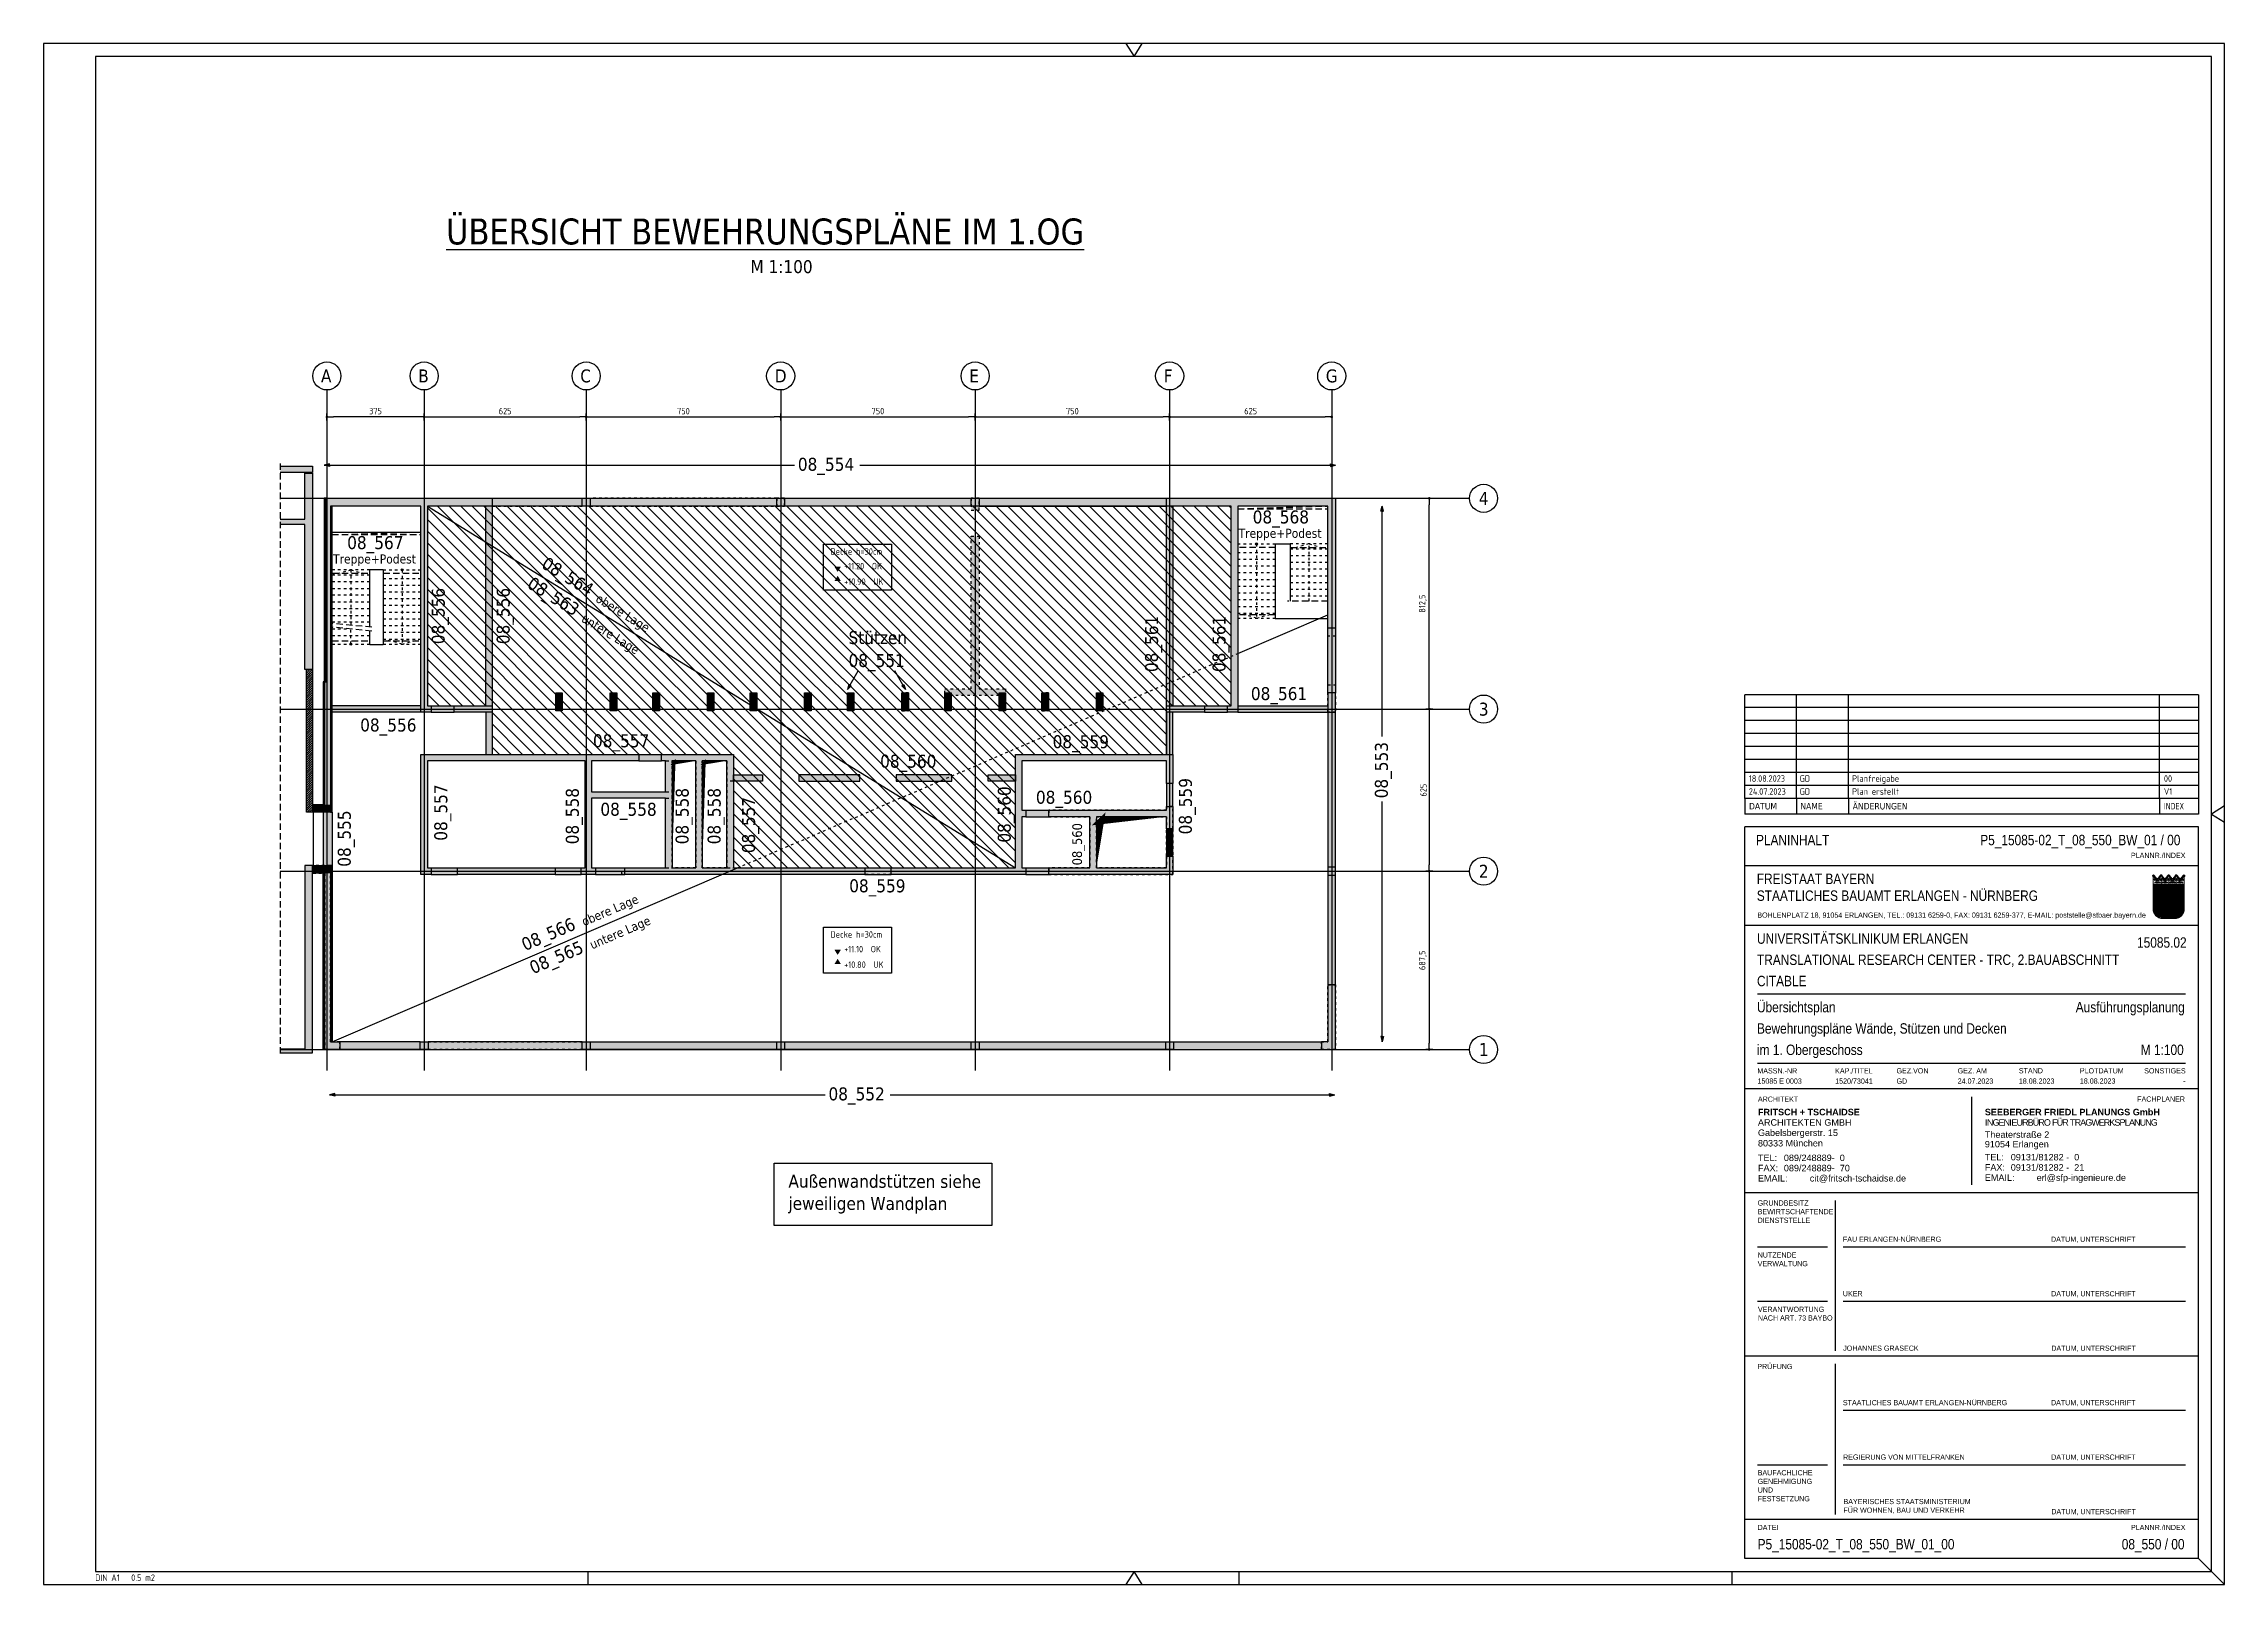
# Model space of a CAD drawing. Extents: x 0 to 84.1, y 0 to 59.4.
import ezdxf
from ezdxf.enums import TextEntityAlignment as Align

# ---------------------------------------------------------------- set-up
doc = ezdxf.new("R2010")
doc.units = 0
for name, pattern in [('AUSGEZOGEN', [1000.01, 1000, 0.01]), ('DOT', [0.175, 0.05, -0.125]), ('HIDDEN', [0.375, 0.25, -0.125]), ('HIDDEN2', [0.187, 0.125, -0.062]), ('PUNKT', [0.175, 0.05, -0.125]), ('VERDECKT', [0.375, 0.25, -0.125])]:
    doc.linetypes.add(name, pattern=pattern)
for name, color, linetype in [('2.OG', 7, 'Continuous'), ('40 A Plankopf Text F+T', 7, 'Continuous'), ('ACHSEN', 7, 'Continuous'), ('Bestand', 7, 'Continuous'), ('BET-ANS', 7, 'Continuous'), ('BETON', 7, 'Continuous'), ('Brüstung 1.UG', 7, 'Continuous'), ('Brüstung 2.OG', 7, 'Continuous'), ('DRUEBER', 7, 'Continuous'), ('grau_dunkel', 7, 'Continuous'), ('grau_hell', 7, 'Continuous'), ('grau_mittel', 7, 'Continuous'), ('HILFE', 7, 'Continuous'), ('koten', 7, 'Continuous'), ('MASSE', 7, 'Continuous'), ('OBJEKT', 7, 'Continuous'), ('RAHMEN', 7, 'Continuous'), ('RND', 7, 'Continuous'), ('SCHRAFF', 7, 'Continuous'), ('SFP_Achsen', 7, 'Continuous'), ('STEMPEL', 7, 'Continuous'), ('TEXT', 7, 'Continuous'), ('VERDECKT', 7, 'Continuous')]:
    doc.layers.add(name, color=color, linetype=linetype)
doc.layers.add('NOPLOT', color=7, linetype='Continuous', plot=False)
doc.layers.add('zila_01_rb_02_stb-fertig_05_schraff', color=144, linetype='Continuous', lineweight=9)
doc.styles.add('ERSTELLTER_STIL_3', font='arial.ttf')
doc.styles.add('ERSTELLTER_STIL_4', font='arialbd.ttf')
doc.styles.add('helv', font='tahoma.ttf')
doc.styles.add('plankopf_ArialN', font='ARIALN.TTF')
doc.styles.add('txt', font='isocp.shx')
doc.dimstyles.new('DOT_I', dxfattribs={"dimtxt": 0.25, "dimasz": 0.25, "dimexe": 0.1, "dimexo": 0.3, "dimgap": 0.1, "dimtad": 1, "dimdec": 3, "dimzin": 3, "dimtxsty": 'txt', "dimblk": 'DOT', "dimblk1": 'DOT', "dimblk2": 'DOT', "dimsah": 1, "dimcen": 0.1, "dimse1": 1, "dimse2": 1, "dimazin": 0, "dimtfac": 1, "dimtdec": 4, "dimtix": 1, "dimtmove": 2, "dimatfit": 3, "dimfxl": 0, "dimtvp": 1, "dimtolj": 1, "dimtzin": 0, "dimarcsym": 0})
pattern_1 = [(0, (-322.07857, -163.97815), (8e-17, 0.254), [])]
pattern_2 = [(0, (-67.76053, 181.776585), (1e-17, 0.0625), []), (90, (-67.76053, 181.776585), (-0.0625, 2e-17), [])]

msp = doc.modelspace()

# ---------------------------------------------------------------- texts
at = {"style": 'plankopf_ArialN'}
msp.add_text('PLANNR./INDEX', height=0.2, dxfattribs=at).set_placement((82.5973, 28.0043), align=Align.RIGHT)
at = {"layer": 'BET-ANS', "style": 'plankopf_ArialN'}
for s, p in [('PLANINHALT', (66.0374, 28.4954)), ('P5_15085-02_T_08_550_BW_01 / 00', (74.6844, 28.4959)), ('P5_15085-02_T_08_550_BW_01_00', (66.1, 1.3489))]:
    msp.add_text(s, height=0.4, dxfattribs=at).set_placement(p)
at = {"layer": 'grau_mittel', "color": 120, "linetype": 'AUSGEZOGEN', "style": 'helv'}
for s, p in [('08_554', (29.0865, 42.9345)), ('Stützen', (31.0405, 36.2534)), ('08_551', (31.0405, 35.3693))]:
    msp.add_text(s, height=0.5, rotation=359.891211, dxfattribs=at).set_placement(p)
at = {"layer": 'grau_mittel', "color": 50, "linetype": 'AUSGEZOGEN', "style": 'helv'}
for rotation, p in [(89.891211, (15.4646, 36.246)), (89.891211, (17.9703, 36.246)), (359.891211, (12.2077, 32.8831))]:
    msp.add_text('08_556', height=0.5, rotation=rotation, dxfattribs=at).set_placement(p)
at = {"layer": 'grau_mittel', "color": 151, "linetype": 'AUSGEZOGEN', "style": 'helv'}
for s, rotation, p in [('08_561', 89.891211, (42.9746, 35.1711)), ('08_561', 89.891211, (45.5765, 35.1711)), ('08_561', 359.891211, (46.5571, 34.093)), ('08_555', 89.891211, (11.8419, 27.666))]:
    msp.add_text(s, height=0.5, rotation=rotation, dxfattribs=at).set_placement(p)
at = {"layer": 'grau_mittel', "color": 170, "linetype": 'AUSGEZOGEN', "style": 'helv'}
for rotation, p in [(359.891211, (21.1856, 32.2748)), (89.891211, (15.5647, 28.669)), (89.891211, (27.4328, 28.1874))]:
    msp.add_text('08_557', height=0.5, rotation=rotation, dxfattribs=at).set_placement(p)
at = {"layer": 'grau_mittel', "color": 92, "linetype": 'AUSGEZOGEN', "style": 'helv'}
for s, height, rotation, p in [('08_560', 0.5, 359.891211, (32.2596, 31.4879)), ('08_560', 0.5, 89.891211, (37.2943, 28.5958)), ('08_560', 0.5, 359.891211, (38.2674, 30.0972)), ('08_560', 0.375, 89.891211, (40.0427, 27.7201)), ('08_552', 0.5, 359.891211, (30.2675, 18.662))]:
    msp.add_text(s, height=height, rotation=rotation, dxfattribs=at).set_placement(p)
at = {"layer": 'grau_mittel', "color": 240, "linetype": 'AUSGEZOGEN', "style": 'helv'}
for s, rotation, p in [('08_559', 359.891211, (38.9118, 32.2394)), ('08_553', 89.891211, (51.8385, 30.3037)), ('08_559', 89.891211, (44.279, 28.9136)), ('08_559', 359.891211, (31.0669, 26.6832))]:
    msp.add_text(s, height=0.5, rotation=rotation, dxfattribs=at).set_placement(p)
at = {"layer": 'grau_mittel', "color": 45, "linetype": 'AUSGEZOGEN', "style": 'helv'}
for rotation, p in [(89.891211, (20.6358, 28.5311)), (89.891211, (24.8724, 28.5311)), (89.891211, (26.1059, 28.5311)), (359.891211, (21.471, 29.6347))]:
    msp.add_text('08_558', height=0.5, rotation=rotation, dxfattribs=at).set_placement(p)
at = {"layer": 'grau_mittel', "color": 7, "linetype": 'AUSGEZOGEN', "style": 'helv'}
for s, p in [('Außenwandstützen siehe ', (28.7226, 15.2968)), ('jeweiligen Wandplan', (28.7226, 14.4414))]:
    msp.add_text(s, height=0.5, rotation=359.891211, dxfattribs=at).set_placement(p)
at = {"layer": 'SFP_Achsen', "color": 6, "linetype": 'AUSGEZOGEN', "style": 'helv'}
for s, p in [('A', (10.6963, 46.3398)), ('B', (14.4463, 46.3398)), ('C', (20.6963, 46.3398)), ('D', (28.1963, 46.3398)), ('E', (35.6963, 46.3398)), ('F', (43.1963, 46.3398)), ('G', (49.4463, 46.3398)), ('4', (55.3489, 41.6176)), ('3', (55.3489, 33.4926)), ('2', (55.3489, 27.2426)), ('1', (55.3489, 20.3676))]:
    msp.add_text(s, height=0.5, dxfattribs=at).set_placement(p)
at = {"layer": 'TEXT', "color": 5, "linetype": 'AUSGEZOGEN', "style": 'helv'}
msp.add_text('%%UÜBERSICHT BEWEHRUNGSPLÄNE IM 1.OG', height=1, dxfattribs=at).set_placement((15.5216, 51.6581))
at = {"layer": 'TEXT', "color": 6, "linetype": 'AUSGEZOGEN', "style": 'helv'}
for s, p in [('M 1:100', (27.2598, 50.5521)), ('08_568', (46.6276, 40.9024)), ('08_567', (11.7067, 39.9126))]:
    msp.add_text(s, height=0.5, dxfattribs=at).set_placement(p)
at = {"layer": 'TEXT', "color": 1, "linetype": 'AUSGEZOGEN'}
for s, height, style, p in [('Treppe+Podest', 0.35, 'helv', (46.0844, 40.347)), ('Treppe+Podest', 0.35, 'helv', (11.1635, 39.3573)), ('Decke h=30cm', 0.25, 'txt', (30.3461, 39.6987)), ('Decke h=30cm', 0.25, 'txt', (30.3461, 24.9322))]:
    msp.add_text(s, height=height, dxfattribs=dict(at, style=style)).set_placement(p)
at = {"layer": 'TEXT', "color": 6, "linetype": 'AUSGEZOGEN', "style": 'helv'}
for s, rotation, p in [('08_564', 328.418706, (19.1613, 39.2204)), ('08_563', 328.418706, (18.6096, 38.4519)), ('08_566', 23.221351, (18.5639, 24.4125)), ('08_565', 23.221351, (18.8739, 23.5186))]:
    msp.add_text(s, height=0.5, rotation=rotation, dxfattribs=at).set_placement(p)
at = {"layer": 'TEXT', "color": 1, "linetype": 'AUSGEZOGEN', "style": 'helv'}
for s, rotation, p in [('obere Lage', 328.418706, (21.2587, 37.9108)), ('untere Lage', 328.418706, (20.7069, 37.1423)), ('obere Lage', 23.221351, (20.843, 25.3715)), ('untere Lage', 23.221351, (21.153, 24.4777))]:
    msp.add_text(s, height=0.35, rotation=rotation, dxfattribs=at).set_placement(p)

# ---------------------------------------------------------------- blocks, each defined once
blk = doc.blocks.new('Bundeslandwappen')
at = {"lineweight": 9, "true_color": 0xffffff}
for points in [[(-5.75, 16.5), (-5.98, 16.5), (-5.98, 16.29), (-5.75, 16.29)], [(-5.09, 15.68), (-5.31, 15.68), (-5.31, 15.47), (-5.09, 15.47)], [(-3.49, 15.68), (-3.71, 15.68), (-3.71, 15.47), (-3.49, 15.47)], [(-2.82, 16.5), (-3.05, 16.5), (-3.05, 16.29), (-2.82, 16.29)], [(-2.15, 15.68), (-2.38, 15.68), (-2.38, 15.47), (-2.15, 15.47)], [(-0.56, 15.68), (-0.78, 15.68), (-0.78, 15.47), (-0.56, 15.47)], [(0.11, 16.5), (-0.11, 16.5), (-0.11, 16.29), (0.11, 16.29)], [(0.78, 15.68), (0.56, 15.68), (0.56, 15.47), (0.78, 15.47)], [(2.38, 15.68), (2.15, 15.68), (2.15, 15.47), (2.38, 15.47)], [(3.05, 16.5), (2.82, 16.5), (2.82, 16.29), (3.05, 16.29)], [(3.71, 15.68), (3.49, 15.68), (3.49, 15.47), (3.71, 15.47)], [(5.31, 15.68), (5.09, 15.68), (5.09, 15.47), (5.31, 15.47)], [(5.98, 16.5), (5.75, 16.5), (5.75, 16.29), (5.98, 16.29)]]:
    blk.add_hatch(color=7, dxfattribs=at).paths.add_polyline_path(points)
at = {"true_color": 0xffffff}
for points in [[(-5.34, 12.59), (-5.7, 12.59), (-5.7, 12.19), (-5.07, 11.96)], [(-3.57, 8.42), (-5.7, 9.18), (-5.7, 6.17), (-2.07, 4.88)], [(-1.42, 10.67), (-5.07, 11.96), (-3.57, 8.42), (0.08, 7.13)], [(0.86, 12.59), (-2.24, 12.59), (-1.42, 10.67), (2.23, 9.38)], [(3.96, 12.59), (1.66, 12.59), (4.37, 11.63)], [(5.7, 8.15), (2.23, 9.38), (3.73, 5.84), (5.7, 5.14)], [(5.7, 11.16), (4.37, 11.63), (5.7, 8.5)], [(-5.7, 6.14), (-5.7, 3.7, 0.041392), (-5.65, 3.14), (-4.21, 2.63)], [(-0.56, 1.34), (-4.21, 2.63), (-3.29, 0.45, 0.073774), (-2.3, 0.3), (-0.12, 0.3)], [(1.58, 3.59), (-2.07, 4.88), (-0.56, 1.34), (2.36, 0.3, 0.043654), (2.95, 0.36)], [(3.73, 5.84), (0.08, 7.13), (1.58, 3.59), (5.23, 2.29)]]:
    blk.add_hatch(color=7, dxfattribs=at).paths.add_polyline_path(points)
at = {"lineweight": 9}
h = blk.add_hatch(dxfattribs=at)
h.set_pattern_fill('ANSI31', color=256, scale=0.08, angle=315, style=0)
h.set_pattern_definition(pattern_1)
h.paths.add_polyline_path([(-5.07, 11.96), (-5.7, 12.19), (-5.7, 9.18), (-3.57, 8.42)])
h = blk.add_hatch(dxfattribs=at)
h.set_pattern_fill('ANSI31', color=256, scale=0.08, angle=315, style=0)
h.set_pattern_definition(pattern_1)
h.paths.add_polyline_path([(-2.24, 12.59), (-5.34, 12.59), (-5.07, 11.96), (-1.42, 10.67)])
h = blk.add_hatch(dxfattribs=at)
h.set_pattern_fill('ANSI31', color=256, scale=0.08, angle=315, style=0)
h.set_pattern_definition(pattern_1)
h.paths.add_polyline_path([(0.08, 7.13), (-3.57, 8.42), (-2.07, 4.88), (1.58, 3.59)])
h = blk.add_hatch(dxfattribs=at)
h.set_pattern_fill('ANSI31', color=256, scale=0.08, angle=315, style=0)
h.set_pattern_definition(pattern_1)
h.paths.add_polyline_path([(2.23, 9.38), (-1.42, 10.67), (0.08, 7.13), (3.73, 5.84)])
h = blk.add_hatch(dxfattribs=at)
h.set_pattern_fill('ANSI31', color=256, scale=0.08, angle=315, style=0)
h.set_pattern_definition(pattern_1)
h.paths.add_polyline_path([(4.37, 11.63), (1.66, 12.59), (0.86, 12.59), (2.23, 9.38), (5.7, 8.15), (5.7, 8.5)])
h = blk.add_hatch(dxfattribs=at)
h.set_pattern_fill('ANSI31', color=256, scale=0.08, angle=315, style=0)
h.set_pattern_definition(pattern_1)
h.paths.add_polyline_path([(5.7, 12.59), (3.96, 12.59), (4.37, 11.63), (5.7, 11.16)])
h = blk.add_hatch(dxfattribs=at)
h.set_pattern_fill('ANSI31', color=256, scale=0.08, angle=315, style=0)
h.set_pattern_definition(pattern_1)
h.paths.add_polyline_path([(-2.07, 4.88), (-5.7, 6.17), (-5.7, 6.14), (-4.21, 2.63), (-0.56, 1.34)])
h = blk.add_hatch(dxfattribs=at)
h.set_pattern_fill('ANSI31', color=256, scale=0.08, angle=315, style=0)
h.set_pattern_definition(pattern_1)
h.paths.add_polyline_path([(-4.21, 2.63), (-5.65, 3.14, 0.285055), (-3.29, 0.45)])
h = blk.add_hatch(dxfattribs=at)
h.set_pattern_fill('ANSI31', color=256, scale=0.08, angle=315, style=0)
h.set_pattern_definition(pattern_1)
h.paths.add_polyline_path([(-0.56, 1.34), (-0.12, 0.3), (2.3, 0.3, 0.004354), (2.36, 0.3)])
h = blk.add_hatch(dxfattribs=at)
h.set_pattern_fill('ANSI31', color=256, scale=0.08, angle=315, style=0)
h.set_pattern_definition(pattern_1)
h.paths.add_polyline_path([(5.31, 2.11), (5.23, 2.29), (1.58, 3.59), (2.95, 0.36, 0.22704)])
h = blk.add_hatch(dxfattribs=at)
h.set_pattern_fill('ANSI31', color=256, scale=0.08, angle=315, style=0)
h.set_pattern_definition(pattern_1)
h.paths.add_polyline_path([(5.7, 5.14), (3.73, 5.84), (5.23, 2.29), (5.37, 2.24, 0.111178), (5.7, 3.7)])
for p, q in [((-6, 16.1), (-6, 3.7)), ((-6, 13.29), (6, 13.29)), ((-6, 12.94), (6, 12.94)), ((-5.7, 12.59), (-5.7, 3.7)), ((-5.7, 12.59), (5.7, 12.59)), ((-5.7, 12.19), (5.7, 8.15)), ((-5.7, 9.18), (5.7, 5.14)), ((-5.64, 14.97), (-5.64, 15.18)), ((-5.61, 16.59), (-5.62, 16.68)), ((-5.34, 12.59), (-0.12, 0.3)), ((-5.33, 15.19), (-5.33, 15.05)), ((-4.68, 14.54), (-5.26, 14.54)), ((-4.12, 14.54), (-3.54, 14.54)), ((-3.47, 15.19), (-3.47, 15.05)), ((-3.36, 13.9), (-2.93, 14.17)), ((-2.93, 13.63), (-3.36, 13.9)), ((-3.19, 16.59), (-3.18, 16.67)), ((-3.16, 14.97), (-3.16, 15.18)), ((-2.93, 15.58), (-2.93, 14.47)), ((-2.93, 14.17), (-2.5, 13.9)), ((-2.5, 13.9), (-2.93, 13.63)), ((-2.71, 14.97), (-2.71, 15.18)), ((-2.68, 16.59), (-2.69, 16.67)), ((-2.4, 15.19), (-2.4, 15.05)), ((-1.74, 14.54), (-2.32, 14.54)), ((-2.24, 12.59), (2.95, 0.36)), ((-1.19, 14.54), (-0.61, 14.54)), ((-0.54, 15.19), (-0.54, 15.05)), ((0, 14.17), (-0.43, 13.9)), ((-0.43, 13.9), (0, 13.63)), ((-0.25, 16.59), (-0.24, 16.67)), ((-0.22, 14.97), (-0.22, 15.18)), ((0, 15.58), (0, 14.47)), ((0.43, 13.9), (0, 14.17)), ((0, 13.63), (0.43, 13.9)), ((0.22, 14.97), (0.22, 15.18)), ((0.25, 16.59), (0.24, 16.67)), ((0.54, 15.19), (0.54, 15.05)), ((1.19, 14.54), (0.61, 14.54)), ((0.86, 12.59), (5.31, 2.11)), ((1.66, 12.59), (5.7, 11.16)), ((1.74, 14.54), (2.32, 14.54)), ((2.4, 15.19), (2.4, 15.05)), ((2.93, 14.17), (2.5, 13.9)), ((2.5, 13.9), (2.93, 13.63)), ((2.68, 16.59), (2.69, 16.67)), ((2.71, 14.97), (2.71, 15.18)), ((2.93, 15.58), (2.93, 14.47)), ((3.36, 13.9), (2.93, 14.17)), ((2.93, 13.63), (3.36, 13.9)), ((3.16, 14.97), (3.16, 15.18)), ((3.19, 16.59), (3.18, 16.67)), ((3.47, 15.19), (3.47, 15.05)), ((4.12, 14.54), (3.54, 14.54)), ((3.96, 12.59), (5.7, 8.5)), ((4.68, 14.54), (5.26, 14.54)), ((5.33, 15.19), (5.33, 15.05)), ((5.61, 16.59), (5.62, 16.68)), ((5.64, 14.97), (5.64, 15.18)), ((5.7, 3.7), (5.7, 12.59)), ((6, 3.7), (6, 16.1)), ((-5.7, 6.17), (5.37, 2.24)), ((-5.7, 6.14), (-3.29, 0.45)), ((-5.66, 3.14), (2.36, 0.3)), ((-2.3, 0.3), (2.3, 0.3)), ((-2.3, 0), (2.3, 0))]:
    blk.add_line(p, q, dxfattribs=at)
for points in [[(-5.75, 16.29), (-5.98, 16.29), (-5.98, 16.5), (-5.75, 16.5)], [(-5.09, 15.47), (-5.31, 15.47), (-5.31, 15.68), (-5.09, 15.68)], [(-4.07, 13.71), (-4.83, 13.71), (-4.83, 14.1), (-4.07, 14.1)], [(-3.71, 15.47), (-3.49, 15.47), (-3.49, 15.68), (-3.71, 15.68)], [(-2.82, 16.29), (-3.05, 16.29), (-3.05, 16.5), (-2.82, 16.5)], [(-2.15, 15.47), (-2.38, 15.47), (-2.38, 15.68), (-2.15, 15.68)], [(-1.8, 13.71), (-1.04, 13.71), (-1.04, 14.1), (-1.8, 14.1)], [(-0.78, 15.47), (-0.56, 15.47), (-0.56, 15.68), (-0.78, 15.68)], [(0.11, 16.29), (-0.11, 16.29), (-0.11, 16.5), (0.11, 16.5)], [(0.78, 15.47), (0.56, 15.47), (0.56, 15.68), (0.78, 15.68)], [(1.8, 13.71), (1.04, 13.71), (1.04, 14.1), (1.8, 14.1)], [(2.15, 15.47), (2.38, 15.47), (2.38, 15.68), (2.15, 15.68)], [(3.05, 16.29), (2.82, 16.29), (2.82, 16.5), (3.05, 16.5)], [(3.71, 15.47), (3.49, 15.47), (3.49, 15.68), (3.71, 15.68)], [(4.07, 13.71), (4.83, 13.71), (4.83, 14.1), (4.07, 14.1)], [(5.09, 15.47), (5.31, 15.47), (5.31, 15.68), (5.09, 15.68)], [(5.75, 16.29), (5.98, 16.29), (5.98, 16.5), (5.75, 16.5)]]:
    blk.add_lwpolyline(points, close=True, dxfattribs=at)
for centre in [(-5.28, 13.9), (-3.71, 13.9), (-2.2, 13.9), (-0.68, 13.9), (0.68, 13.9), (2.2, 13.9), (3.71, 13.9), (5.28, 13.9)]:
    blk.add_circle(centre, 0.123, dxfattribs=at)
for centre, radius, start, end in [((-2.93, 16.58), 0.264, 24.0166, 155.34093), ((0, 16.58), 0.264, 24.0166, 155.34093), ((2.93, 16.58), 0.264, 24.0166, 155.34093), ((-5.89, 16.45), 0.362, 44.66814, 253.11831), ((-5.67, 16.67), 0.05, 6.6615, 44.66814), ((-5.49, 15.18), 0.157, 3.2756, 179.55206), ((-5.19, 14.99), 0.453, 182.83284, 261.30427), ((-5.56, 16.59), 0.05, 186.6615, 265.62087), ((-5.42, 15.99), 0.179, 74.78828, 15.13561), ((-5.59, 16.26), 0.281, 346.02321, 85.62087), ((-5.36, 16.21), 0.05, 254.78828, 346.02321), ((-5.26, 15.23), 0.191, 249.63581, 3.08566), ((-5.2, 16.05), 0.05, 93.06329, 195.13561), ((-5.19, 15.87), 0.224, 350.95424, 93.06329), ((-5.02, 15.24), 0.05, 82.94673, 183.08566), ((-4.99, 15.54), 0.249, 262.94673, 77.88554), ((-4.92, 15.83), 0.05, 170.95424, 257.88554), ((-4.62, 14.89), 0.224, 71.40005, 0), ((-4.71, 14.85), 0.312, 275.96495, 353.97732), ((-4.4, 15.24), 0.208, 317.07745, 222.92255), ((-4.18, 14.89), 0.224, 180, 108.59995), ((-4.09, 14.85), 0.312, 186.02268, 264.03505), ((-3.81, 15.54), 0.249, 102.11446, 277.05327), ((-3.88, 15.83), 0.05, 282.11446, 9.04576), ((-3.61, 15.87), 0.224, 86.93671, 189.04576), ((-3.78, 15.24), 0.05, 356.91434, 97.05327), ((-3.54, 15.23), 0.191, 176.91434, 290.36419), ((-3.6, 16.05), 0.05, 344.86439, 86.93671), ((-3.38, 15.99), 0.179, 164.86439, 105.21172), ((-3.61, 14.99), 0.453, 278.69573, 357.16716), ((-3.21, 16.26), 0.281, 94.37913, 193.97679), ((-3.44, 16.21), 0.05, 193.97679, 285.21172), ((-3.31, 15.18), 0.157, 0.44794, 176.7244), ((-3.24, 16.59), 0.05, 274.37913, 353.3385), ((-3.13, 16.67), 0.05, 155.22882, 173.3385), ((-2.55, 15.18), 0.157, 3.2756, 179.55206), ((-2.26, 14.99), 0.453, 182.83284, 261.30427), ((-2.74, 16.66), 0.05, 6.6615, 24.0166), ((-2.63, 16.59), 0.05, 186.6615, 265.62087), ((-2.49, 15.99), 0.179, 74.78828, 15.13561), ((-2.65, 16.26), 0.281, 346.02321, 85.62087), ((-2.43, 16.21), 0.05, 254.78828, 346.02321), ((-2.33, 15.23), 0.191, 249.63581, 3.08566), ((-2.27, 16.05), 0.05, 93.06329, 195.13561), ((-2.26, 15.87), 0.224, 350.95424, 93.06329), ((-2.09, 15.24), 0.05, 82.94673, 183.08566), ((-2.05, 15.54), 0.249, 262.94673, 77.88554), ((-1.99, 15.83), 0.05, 170.95424, 257.88554), ((-1.69, 14.89), 0.224, 71.40005, 0), ((-1.78, 14.85), 0.312, 275.96495, 353.97732), ((-1.47, 15.24), 0.208, 317.07745, 222.92255), ((-1.24, 14.89), 0.224, 180, 108.59995), ((-1.16, 14.85), 0.312, 186.02268, 264.03505), ((-0.88, 15.54), 0.249, 102.11446, 277.05327), ((-0.94, 15.83), 0.05, 282.11446, 9.04576), ((-0.67, 15.87), 0.224, 86.93671, 189.04576), ((-0.84, 15.24), 0.05, 356.91434, 97.05327), ((-0.6, 15.23), 0.191, 176.91434, 290.36419), ((-0.66, 16.05), 0.05, 344.86439, 86.93671), ((-0.44, 15.99), 0.179, 164.86439, 105.21172), ((-0.68, 14.99), 0.453, 278.69573, 357.16716), ((-0.28, 16.26), 0.281, 94.37913, 193.97679), ((-0.5, 16.21), 0.05, 193.97679, 285.21172), ((-0.38, 15.18), 0.157, 0.44794, 176.7244), ((-0.3, 16.59), 0.05, 274.37913, 353.3385), ((-0.19, 16.67), 0.05, 155.22882, 173.3385), ((0.38, 15.18), 0.157, 3.2756, 179.55206), ((0.68, 14.99), 0.453, 182.83284, 261.30427), ((0.19, 16.66), 0.05, 6.6615, 24.0166), ((0.3, 16.59), 0.05, 186.6615, 265.62087), ((0.44, 15.99), 0.179, 74.78828, 15.13561), ((0.28, 16.26), 0.281, 346.02321, 85.62087), ((0.5, 16.21), 0.05, 254.78828, 346.02321), ((0.6, 15.23), 0.191, 249.63581, 3.08566), ((0.66, 16.05), 0.05, 93.06329, 195.13561), ((0.67, 15.87), 0.224, 350.95424, 93.06329), ((0.84, 15.24), 0.05, 82.94673, 183.08566), ((0.88, 15.54), 0.249, 262.94673, 77.88554), ((0.94, 15.83), 0.05, 170.95424, 257.88554), ((1.24, 14.89), 0.224, 71.40005, 0), ((1.16, 14.85), 0.312, 275.96495, 353.97732), ((1.47, 15.24), 0.208, 317.07745, 222.92255), ((1.69, 14.89), 0.224, 180, 108.59995), ((1.78, 14.85), 0.312, 186.02268, 264.03505), ((2.05, 15.54), 0.249, 102.11446, 277.05327), ((1.99, 15.83), 0.05, 282.11446, 9.04576), ((2.26, 15.87), 0.224, 86.93671, 189.04576), ((2.09, 15.24), 0.05, 356.91434, 97.05327), ((2.33, 15.23), 0.191, 176.91434, 290.36419), ((2.27, 16.05), 0.05, 344.86439, 86.93671), ((2.49, 15.99), 0.179, 164.86439, 105.21172), ((2.26, 14.99), 0.453, 278.69573, 357.16716), ((2.65, 16.26), 0.281, 94.37913, 193.97679), ((2.43, 16.21), 0.05, 193.97679, 285.21172), ((2.55, 15.18), 0.157, 0.44794, 176.7244), ((2.63, 16.59), 0.05, 274.37913, 353.3385), ((2.74, 16.67), 0.05, 155.22882, 173.3385), ((3.31, 15.18), 0.157, 3.2756, 179.55206), ((3.61, 14.99), 0.453, 182.83284, 261.30427), ((3.13, 16.66), 0.05, 6.6615, 24.0166), ((3.24, 16.59), 0.05, 186.6615, 265.62087), ((3.38, 15.99), 0.179, 74.78828, 15.13561), ((3.21, 16.26), 0.281, 346.02321, 85.62087), ((3.44, 16.21), 0.05, 254.78828, 346.02321), ((3.54, 15.23), 0.191, 249.63581, 3.08566), ((3.6, 16.05), 0.05, 93.06329, 195.13561), ((3.61, 15.87), 0.224, 350.95424, 93.06329), ((3.78, 15.24), 0.05, 82.94673, 183.08566), ((3.81, 15.54), 0.249, 262.94673, 77.88554), ((3.88, 15.83), 0.05, 170.95424, 257.88554), ((4.18, 14.89), 0.224, 71.40005, 0), ((4.09, 14.85), 0.312, 275.96495, 353.97732), ((4.4, 15.24), 0.208, 317.07745, 222.92255), ((4.62, 14.89), 0.224, 180, 108.59995), ((4.71, 14.85), 0.312, 186.02268, 264.03505), ((4.99, 15.54), 0.249, 102.11446, 277.05327), ((4.92, 15.83), 0.05, 282.11446, 9.04576), ((5.19, 15.87), 0.224, 86.93671, 189.04576), ((5.02, 15.24), 0.05, 356.91434, 97.05327), ((5.26, 15.23), 0.191, 176.91434, 290.36419), ((5.2, 16.05), 0.05, 344.86439, 86.93671), ((5.42, 15.99), 0.179, 164.86439, 105.21172), ((5.19, 14.99), 0.453, 278.69573, 357.16716), ((5.59, 16.26), 0.281, 94.37913, 193.97679), ((5.36, 16.21), 0.05, 193.97679, 285.21172), ((5.49, 15.18), 0.157, 0.44794, 176.7244), ((5.56, 16.59), 0.05, 274.37913, 353.3385), ((5.67, 16.67), 0.05, 135.33186, 173.3385), ((5.89, 16.45), 0.362, 286.88169, 135.33186), ((-2.3, 3.7), 3.7, 180, 270), ((-2.3, 3.7), 3.4, 180, 270), ((2.3, 3.7), 3.7, 270, 0), ((2.3, 3.7), 3.4, 270, 0)]:
    blk.add_arc(centre, radius, start, end, dxfattribs=at)
blk = doc.blocks.new('Plankopf_PU')
for p, q in [((-18.5, 25.4), (-18.5, 27.7)), ((-1, 27.7), (-18.5, 27.7)), ((-1, 27.7), (-18.5, 27.7)), ((-1, 25.4), (-1, 27.7)), ((-1, 25.4), (-18.5, 25.4)), ((-1, 25.4), (-18.5, 25.4)), ((-18.5, 19.1), (-18.5, 25.4)), ((-1, 19.1), (-1, 25.4)), ((-1.5, 22.75), (-18, 22.75)), ((-18, 20.1), (-1.5, 20.1)), ((-18.5, 15.1), (-18.5, 19.1)), ((-1, 19.1), (-18.5, 19.1)), ((-9.75, 18.8), (-9.75, 15.4)), ((-1, 15.1), (-1, 19.1)), ((-1, 15.1), (-18.5, 15.1)), ((-1, 15.1), (-18.5, 15.1)), ((-18.5, 8.8), (-18.5, 15.1)), ((-15, 9), (-15, 14.8)), ((-1, 8.8), (-1, 15.1)), ((-15.3, 13), (-18, 13)), ((-1.5, 13), (-14.7, 13)), ((-15.3, 10.9), (-18, 10.9)), ((-1.5, 10.9), (-14.7, 10.9)), ((-18.5, 2.5), (-18.5, 8.8)), ((-1, 8.8), (-18.5, 8.8)), ((-15, 2.7), (-15, 8.5)), ((-1, 2.5), (-1, 8.8)), ((-1.5, 6.7), (-14.7, 6.7)), ((-15.3, 4.6), (-18, 4.6)), ((-1.5, 4.6), (-14.7, 4.6)), ((-1, 2.5), (-18.5, 2.5)), ((-18.5, 1), (-18.5, 2.5)), ((-1, 2.5), (-18.5, 2.5)), ((-1, 1), (-1, 2.5)), ((-1, 1), (-18.5, 1))]:
    blk.add_line(p, q)
at = {"xscale": 0.1, "yscale": 0.1, "zscale": 0.1}
blk.add_blockref('Bundeslandwappen', (-2.148, 25.669), dxfattribs=at)
at = {"linetype": 'AUSGEZOGEN', "lineweight": 35, "style": 'plankopf_ArialN'}
for s, height, p in [('FREISTAAT BAYERN', 0.4, (-18.032, 27.401)), ('PRÜFUNG', 0.2, (-18.013, 8.5))]:
    blk.add_text(s, height=height, dxfattribs=at).set_placement(p, align=Align.TOP_LEFT)
blk.add_text('STAATLICHES BAUAMT ERLANGEN - NÜRNBERG', height=0.4, dxfattribs=at).set_placement((-18.032, 26.552), align=Align.MIDDLE_LEFT)
at = {"style": 'plankopf_ArialN'}
for s, p in [('BOHLENPLATZ 18, 91054 ERLANGEN, TEL.: 09131 6259-0, FAX: 09131 6259-377, E-MAIL: poststelle@stbaer.bayern.de', (-18.012, 25.702)), ('MASSN.-NR', (-18.011, 19.698)), ('KAP./TITEL', (-15.01, 19.698)), ('GEZ.VON', (-12.644, 19.7)), ('GEZ. AM', (-10.286, 19.7)), ('STAND', (-7.927, 19.702)), ('PLOTDATUM', (-5.574, 19.7)), ('FAU ERLANGEN-NÜRNBERG', (-14.712, 13.207)), ('DATUM, UNTERSCHRIFT', (-6.687, 13.207)), ('UKER', (-14.712, 11.107)), ('DATUM, UNTERSCHRIFT', (-6.68, 11.106)), ('JOHANNES GRASECK', (-14.7, 9.005)), ('DATUM, UNTERSCHRIFT', (-6.675, 9.005)), ('STAATLICHES BAUAMT ERLANGEN-NÜRNBERG', (-14.712, 6.907)), ('DATUM, UNTERSCHRIFT', (-6.687, 6.907)), ('REGIERUNG VON MITTELFRANKEN', (-14.705, 4.806)), ('DATUM, UNTERSCHRIFT', (-6.68, 4.806)), ('DATUM, UNTERSCHRIFT', (-6.675, 2.705)), ('DATEI', (-18.002, 2.095))]:
    blk.add_text(s, height=0.2, dxfattribs=at).set_placement(p)
for s, p in [('SONSTIGES', (-1.493, 19.7)), ('PLANNR./INDEX', (-1.501, 2.095))]:
    blk.add_text(s, height=0.2, dxfattribs=at).set_placement(p, align=Align.RIGHT)
at = {"linetype": 'AUSGEZOGEN', "lineweight": 35, "style": 'plankopf_ArialN'}
blk.add_text('ARCHITEKT', height=0.2, dxfattribs=at).set_placement((-17.989, 18.607))
blk.add_text('FACHPLANER', height=0.2, dxfattribs=at).set_placement((-1.52, 18.611), align=Align.RIGHT)
at = {"insert": (-5.574, 19.303), "char_height": 0.2, "attachment_point": 7, "style": 'plankopf_ArialN'}
blk.add_mtext('18.08.2023', dxfattribs=at)
at = {"char_height": 0.2, "attachment_point": 1, "style": 'plankopf_ArialN'}
for s, insert, width in [('GRUNDBESITZ\\PBEWIRTSCHAFTENDE DIENSTSTELLE', (-18, 14.804), 2.5), ('NUTZENDE^JVERWALTUNG', (-17.998, 12.8), 2.69843), ('VERANTWORTUNG  NACH ART. 73 BAYBO', (-17.988, 10.705), 2.68768), ('BAUFACHLICHE GENEHMIGUNG UND FESTSETZUNG', (-17.998, 4.404), 2.2311), ('BAYERISCHES STAATSMINISTERIUM ^JFÜR WOHNEN, BAU UND VERKEHR', (-14.689, 3.294), 9.29412)]:
    blk.add_mtext(s, dxfattribs=dict(at, insert=insert, width=width))
at = {"style": 'plankopf_ArialN'}
for tag, p in [('PROJEKTBEZEICHNUNGZ1', (-18.025, 24.578)), ('PROJEKTBEZEICHNUNGZ2', (-18.025, 23.761)), ('PROJEKTBEZEICHNUNGZ3', (-18.025, 22.941))]:
    blk.add_attdef(tag, text='', height=0.4, dxfattribs=at).set_placement(p, align=Align.BOTTOM_LEFT)
for tag, p in [('GEB.-NR', (-1.5, 24.946)), ('0.000X', (-1.507, 1.749))]:
    blk.add_attdef(tag, text='', height=0.4, dxfattribs=at).set_placement(p, align=Align.TOP_RIGHT)
for tag, p, height in [('PLANINHALTZ1', (-18.025, 22.055), 0.4), ('PLANINHALTZ2', (-18.025, 21.232), 0.4), ('PLANINHALTZ3', (-18.025, 20.409), 0.4), ('MASSN.-NR', (-18.005, 19.303), 0.2), ('KAPITEL/TITEL', (-15.01, 19.303), 0.2), ('GEZ_VON', (-12.644, 19.303), 0.2), ('GEZ_AM', (-10.286, 19.303), 0.2), ('STAND', (-7.927, 19.303), 0.2)]:
    blk.add_attdef(tag, p, '', height=height, dxfattribs=at)
for tag, height, p in [('PLANUNGSPHASE', 0.4, (-1.5, 22.055)), ('PROJEKTKATEGORIE', 0.4, (-1.5, 21.232)), ('MAßSTAB', 0.4, (-1.5, 20.409)), ('SONSTIGES', 0.2, (-1.5, 19.303))]:
    blk.add_attdef(tag, text='', height=height, dxfattribs=at).set_placement(p, align=Align.RIGHT)
at = {"layer": '40 A Plankopf Text F+T', "color": 7, "linetype": 'Continuous', "lineweight": 13, "char_height": 0.25, "attachment_point": 7}
for s, insert, style in [('\\A1;ARCHITEKTEN GMBH', (-17.988, 17.68), 'ERSTELLTER_STIL_3'), ('\\A1;FRITSCH + TSCHAIDSE ', (-17.988, 18.081), 'ERSTELLTER_STIL_4'), ('\\A1;SEEBERGER FRIEDL PLANUNGS GmbH', (-9.238, 18.081), 'ERSTELLTER_STIL_4'), ('\\A1;{\\T0.8;INGENIEURBÜRO FÜR TRAGWERKSPLANUNG}', (-9.238, 17.68), 'ERSTELLTER_STIL_3'), ('\\A1;80333 München', (-17.988, 16.879), 'ERSTELLTER_STIL_3'), ('\\A1;Gabelsbergerstr. 15', (-17.988, 17.212), 'ERSTELLTER_STIL_3'), ('\\A1;Theaterstraße 2', (-9.238, 17.212), 'ERSTELLTER_STIL_3'), ('\\A1;91054 Erlangen', (-9.238, 16.771), 'ERSTELLTER_STIL_3')]:
    blk.add_mtext(s, dxfattribs=dict(at, insert=insert, style=style))
at = {"layer": '40 A Plankopf Text F+T', "color": 7, "linetype": 'Continuous', "lineweight": 13, "char_height": 0.25, "attachment_point": 7, "line_spacing_factor": 0.945293, "style": 'ERSTELLTER_STIL_3'}
for s, insert in [('\\A1;TEL: ^I089/248889-  0\\PFAX: ^I089/248889-  70\\PEMAIL: ^Icit@fritsch-tschaidse.de', (-17.988, 15.481)), ('\\A1;TEL: ^I09131/81282 -  0\\PFAX: ^I09131/81282 -  21\\PEMAIL: ^Ierl@sfp-ingenieure.de', (-9.238, 15.481))]:
    blk.add_mtext(s, dxfattribs=dict(at, insert=insert))
blk = doc.blocks.new('Plankopf-ER')
at = {"layer": 'RAHMEN', "color": 7, "linetype": 'Continuous'}
for p, q in [((-0.5, 4.6), (-18, 4.6)), ((-18, 4.1), (-18, 4.6)), ((-16, 4.1), (-16, 4.6)), ((-14, 4.1), (-14, 4.6)), ((-2, 4.1), (-2, 4.6)), ((-0.5, 4.6), (-0.5, 4.1)), ((-0.5, 4.1), (-18, 4.1)), ((-18, 3.6), (-18, 4.1)), ((-0.5, 3.6), (-18, 3.6)), ((-18, 3.1), (-18, 3.6)), ((-16, 3.6), (-16, 4.1)), ((-16, 3.1), (-16, 3.6)), ((-14, 3.6), (-14, 4.1)), ((-14, 3.1), (-14, 3.6)), ((-2, 3.6), (-2, 4.1)), ((-2, 3.1), (-2, 3.6)), ((-0.5, 4.1), (-0.5, 3.6)), ((-0.5, 3.6), (-0.5, 3.1)), ((-0.5, 3.1), (-18, 3.1)), ((-18, 2.6), (-18, 3.1)), ((-0.5, 2.6), (-18, 2.6)), ((-18, 2.1), (-18, 2.6)), ((-16, 2.6), (-16, 3.1)), ((-16, 2.1), (-16, 2.6)), ((-14, 2.6), (-14, 3.1)), ((-14, 2.1), (-14, 2.6)), ((-2, 2.6), (-2, 3.1)), ((-2, 2.1), (-2, 2.6)), ((-0.5, 3.1), (-0.5, 2.6)), ((-0.5, 2.6), (-0.5, 2.1)), ((-0.5, 2.1), (-18, 2.1)), ((-18, 1.6), (-18, 2.1)), ((-16, 1.6), (-16, 2.1)), ((-14, 1.6), (-14, 2.1)), ((-2, 1.6), (-2, 2.1)), ((-0.5, 2.1), (-0.5, 1.6)), ((-0.5, 1.6), (-18, 1.6)), ((-18, 1.1), (-18, 1.6)), ((-0.5, 1.1), (-18, 1.1)), ((-18, 0.6), (-18, 1.1)), ((-16, 1.1), (-16, 1.6)), ((-16, 0.6), (-16, 1.1)), ((-14, 1.1), (-14, 1.6)), ((-14, 0.6), (-14, 1.1)), ((-2, 1.1), (-2, 1.6)), ((-2, 0.6), (-2, 1.1)), ((-0.5, 1.6), (-0.5, 1.1)), ((-0.5, 1.1), (-0.5, 0.6)), ((-0.5, 0.6), (-18, 0.6)), ((-18, 0.6), (-18, 0)), ((-0.5, 0), (-18, 0)), ((-16, 0.6), (-16, 0)), ((-14, 0.6), (-14, 0)), ((-2, 0.6), (-2, 0)), ((-0.5, 0.6), (-0.5, 0))]:
    blk.add_line(p, q, dxfattribs=at)
at = {"layer": 'RAHMEN', "color": 7, "linetype": 'Continuous', "style": 'txt'}
for tag, p in [('INDEX-D8', (-17.841, 4.242)), ('INDEX-N8', (-15.876, 4.242)), ('INDEX-X8', (-13.857, 4.242)), ('INDEX8', (-1.833, 4.242)), ('INDEX-D7', (-17.841, 3.742)), ('INDEX-D6', (-17.841, 3.242)), ('INDEX-N7', (-15.876, 3.742)), ('INDEX-N6', (-15.876, 3.242)), ('INDEX-X7', (-13.857, 3.742)), ('INDEX-X6', (-13.857, 3.242)), ('INDEX7', (-1.833, 3.742)), ('INDEX6', (-1.833, 3.242)), ('INDEX-D5', (-17.841, 2.742)), ('INDEX-N5', (-15.876, 2.742)), ('INDEX-X5', (-13.857, 2.742)), ('INDEX5', (-1.833, 2.742)), ('INDEX-D4', (-17.841, 2.242)), ('INDEX-D3', (-17.841, 1.742)), ('INDEX-N4', (-15.876, 2.242)), ('INDEX-N3', (-15.876, 1.742)), ('INDEX-X4', (-13.857, 2.242)), ('INDEX-X3', (-13.857, 1.742)), ('INDEX4', (-1.833, 2.242)), ('INDEX3', (-1.833, 1.742)), ('INDEX-D2', (-17.841, 1.242)), ('INDEX-D1', (-17.841, 0.742)), ('INDEX-N2', (-15.876, 1.242)), ('INDEX-N1', (-15.876, 0.742)), ('INDEX-X2', (-13.857, 1.242)), ('INDEX-X1', (-13.857, 0.742)), ('INDEX2', (-1.833, 1.242)), ('INDEX1', (-1.833, 0.742))]:
    blk.add_attdef(tag, p, '', height=0.25, dxfattribs=at)
at = {"layer": 'STEMPEL', "color": 7, "linetype": 'Continuous', "style": 'helv'}
for s, p in [('DATUM', (-17.833, 0.176)), ('NAME', (-15.853, 0.176)), ('ÄNDERUNGEN', (-13.833, 0.176))]:
    blk.add_text(s, height=0.25, dxfattribs=at).set_placement(p)
at = {"layer": 'STEMPEL', "color": 7, "linetype": 'Continuous', "style": 'helv', "width": 0.8}
blk.add_text('INDEX', height=0.25, dxfattribs=at).set_placement((-1.833, 0.176))
blk = doc.blocks.new('DINA1')
at = {"layer": 'RAHMEN'}
for p, q in [((0, 59.4), (0, 0)), ((84.1, 59.4), (0, 59.4)), ((84.1, 0), (84.1, 59.4)), ((0, 0), (84.1, 0))]:
    blk.add_line(p, q, dxfattribs=at)
at = {"layer": 'RAHMEN', "color": 5}
for p, q in [((2, 58.9), (2, 0.5)), ((83.6, 58.9), (2, 58.9)), ((83.6, 0.5), (83.6, 58.9)), ((2, 0.5), (83.6, 0.5))]:
    blk.add_line(p, q, dxfattribs=at)
at = {"layer": 'RAHMEN', "color": 7, "linetype": 'Continuous'}
for p, q in [((41.74, 59.4), (42.05, 58.9)), ((42.05, 58.9), (42.36, 59.4)), ((84.1, 30.01), (83.6, 29.7)), ((83.6, 29.7), (84.1, 29.39)), ((42.05, 0.5), (41.74, 0)), ((42.36, 0), (42.05, 0.5))]:
    blk.add_line(p, q, dxfattribs=at)
at = {"layer": 'RAHMEN', "color": 7}
for p, q in [((21, 0), (21, 0.5)), ((46.1, 0), (46.1, 0.5)), ((65.1, 0.5), (65.1, 0))]:
    blk.add_line(p, q, dxfattribs=at)
at = {"layer": 'RAHMEN', "color": 7, "style": 'txt'}
blk.add_text('DIN A1   0.5 m2', height=0.25, dxfattribs=at).set_placement((1.989, 0.133))
blk = doc.blocks.new('Pfeillinie')
at = {"layer": 'TEXT', "linetype": 'Continuous'}
blk.add_hatch(color=7, dxfattribs=at).paths.add_polyline_path([(0, 0), (-0.8, 0.2), (-0.8, 0), (-0.8, -0.2)])
at = {"layer": 'TEXT', "color": 7, "linetype": 'Continuous'}
for p, q in [((-0.8, 0), (-0.8, 0.2)), ((-0.8, 0.2), (0, 0)), ((-0.8, 0), (-0.8, -0.2)), ((-0.8, -0.2), (0, 0))]:
    blk.add_line(p, q, dxfattribs=at)
blk = doc.blocks.new('DOT')
at = {"layer": 'MASSE', "color": 7, "linetype": 'Continuous'}
for p, q in [((0, 0), (-1, 0)), ((0, 0.54), (0, -0.54))]:
    blk.add_line(p, q, dxfattribs=at)
at = {"layer": 'MASSE', "color": 7, "linetype": 'Continuous', "const_width": 0.2}
blk.add_lwpolyline([(-0.1, 0, 1), (0.1, 0, 1)], format="xyb", close=True, dxfattribs=at)
blk = doc.blocks.new('*D12')
at = {"layer": 'Defpoints', "color": 0, "linetype": 'AUSGEZOGEN', "transparency": 16777216}
for p in [(10.924, 45.008), (10.924, 45.008), (14.674, 45.008)]:
    blk.add_point(p, dxfattribs=at)
at = {"layer": 'MASSE', "color": 0, "linetype": 'AUSGEZOGEN', "lineweight": -2, "transparency": 16777216}
blk.add_line((14.424, 45.008), (11.174, 45.008), dxfattribs=at)
at = {"layer": 'MASSE', "color": 0, "linetype": 'AUSGEZOGEN', "lineweight": -2, "transparency": 16777216, "xscale": 0.25, "yscale": 0.25, "zscale": 0.25, "rotation": 180}
blk.add_blockref('DOT', (10.924, 45.008), dxfattribs=at)
at = {"layer": 'MASSE', "color": 0, "linetype": 'AUSGEZOGEN', "lineweight": -2, "transparency": 16777216, "xscale": 0.25, "yscale": 0.25, "zscale": 0.25}
blk.add_blockref('DOT', (14.674, 45.008), dxfattribs=at)
at = {"layer": 'MASSE', "color": 0, "linetype": 'AUSGEZOGEN', "transparency": 16777216, "insert": (12.799, 45.233), "char_height": 0.25, "attachment_point": 5, "style": 'txt'}
blk.add_mtext('\\A1;375', dxfattribs=at)
blk = doc.blocks.new('*D13')
at = {"layer": 'Defpoints', "color": 0, "linetype": 'AUSGEZOGEN', "transparency": 16777216}
for p in [(14.674, 45.008), (20.924, 45.008), (20.924, 45.008)]:
    blk.add_point(p, dxfattribs=at)
at = {"layer": 'MASSE', "color": 0, "linetype": 'AUSGEZOGEN', "lineweight": -2, "transparency": 16777216}
blk.add_line((14.924, 45.008), (20.674, 45.008), dxfattribs=at)
at = {"layer": 'MASSE', "color": 0, "linetype": 'AUSGEZOGEN', "lineweight": -2, "transparency": 16777216, "xscale": 0.25, "yscale": 0.25, "zscale": 0.25, "rotation": 180}
blk.add_blockref('DOT', (14.674, 45.008), dxfattribs=at)
at = {"layer": 'MASSE', "color": 0, "linetype": 'AUSGEZOGEN', "lineweight": -2, "transparency": 16777216, "xscale": 0.25, "yscale": 0.25, "zscale": 0.25}
blk.add_blockref('DOT', (20.924, 45.008), dxfattribs=at)
at = {"layer": 'MASSE', "color": 0, "linetype": 'AUSGEZOGEN', "transparency": 16777216, "insert": (17.799, 45.233), "char_height": 0.25, "attachment_point": 5, "style": 'txt'}
blk.add_mtext('\\A1;625', dxfattribs=at)
blk = doc.blocks.new('*D14')
at = {"layer": 'Defpoints', "color": 0, "linetype": 'AUSGEZOGEN', "transparency": 16777216}
for p in [(20.924, 45.008), (28.424, 45.008), (28.424, 45.008)]:
    blk.add_point(p, dxfattribs=at)
at = {"layer": 'MASSE', "color": 0, "linetype": 'AUSGEZOGEN', "lineweight": -2, "transparency": 16777216}
blk.add_line((21.174, 45.008), (28.174, 45.008), dxfattribs=at)
at = {"layer": 'MASSE', "color": 0, "linetype": 'AUSGEZOGEN', "lineweight": -2, "transparency": 16777216, "xscale": 0.25, "yscale": 0.25, "zscale": 0.25, "rotation": 180}
blk.add_blockref('DOT', (20.924, 45.008), dxfattribs=at)
at = {"layer": 'MASSE', "color": 0, "linetype": 'AUSGEZOGEN', "lineweight": -2, "transparency": 16777216, "xscale": 0.25, "yscale": 0.25, "zscale": 0.25}
blk.add_blockref('DOT', (28.424, 45.008), dxfattribs=at)
at = {"layer": 'MASSE', "color": 0, "linetype": 'AUSGEZOGEN', "transparency": 16777216, "insert": (24.674, 45.233), "char_height": 0.25, "attachment_point": 5, "style": 'txt'}
blk.add_mtext('\\A1;750', dxfattribs=at)
blk = doc.blocks.new('*D15')
at = {"layer": 'Defpoints', "color": 0, "linetype": 'AUSGEZOGEN', "transparency": 16777216}
for p in [(28.424, 45.008), (35.924, 45.008), (35.924, 45.008)]:
    blk.add_point(p, dxfattribs=at)
at = {"layer": 'MASSE', "color": 0, "linetype": 'AUSGEZOGEN', "lineweight": -2, "transparency": 16777216}
blk.add_line((28.674, 45.008), (35.674, 45.008), dxfattribs=at)
at = {"layer": 'MASSE', "color": 0, "linetype": 'AUSGEZOGEN', "lineweight": -2, "transparency": 16777216, "xscale": 0.25, "yscale": 0.25, "zscale": 0.25, "rotation": 180}
blk.add_blockref('DOT', (28.424, 45.008), dxfattribs=at)
at = {"layer": 'MASSE', "color": 0, "linetype": 'AUSGEZOGEN', "lineweight": -2, "transparency": 16777216, "xscale": 0.25, "yscale": 0.25, "zscale": 0.25}
blk.add_blockref('DOT', (35.924, 45.008), dxfattribs=at)
at = {"layer": 'MASSE', "color": 0, "linetype": 'AUSGEZOGEN', "transparency": 16777216, "insert": (32.174, 45.233), "char_height": 0.25, "attachment_point": 5, "style": 'txt'}
blk.add_mtext('\\A1;750', dxfattribs=at)
blk = doc.blocks.new('*D16')
at = {"layer": 'Defpoints', "color": 0, "linetype": 'AUSGEZOGEN', "transparency": 16777216}
for p in [(35.924, 45.008), (43.424, 45.008), (43.424, 45.008)]:
    blk.add_point(p, dxfattribs=at)
at = {"layer": 'MASSE', "color": 0, "linetype": 'AUSGEZOGEN', "lineweight": -2, "transparency": 16777216}
blk.add_line((36.174, 45.008), (43.174, 45.008), dxfattribs=at)
at = {"layer": 'MASSE', "color": 0, "linetype": 'AUSGEZOGEN', "lineweight": -2, "transparency": 16777216, "xscale": 0.25, "yscale": 0.25, "zscale": 0.25, "rotation": 180}
blk.add_blockref('DOT', (35.924, 45.008), dxfattribs=at)
at = {"layer": 'MASSE', "color": 0, "linetype": 'AUSGEZOGEN', "lineweight": -2, "transparency": 16777216, "xscale": 0.25, "yscale": 0.25, "zscale": 0.25}
blk.add_blockref('DOT', (43.424, 45.008), dxfattribs=at)
at = {"layer": 'MASSE', "color": 0, "linetype": 'AUSGEZOGEN', "transparency": 16777216, "insert": (39.674, 45.233), "char_height": 0.25, "attachment_point": 5, "style": 'txt'}
blk.add_mtext('\\A1;750', dxfattribs=at)
blk = doc.blocks.new('*D17')
at = {"layer": 'Defpoints', "color": 0, "linetype": 'AUSGEZOGEN', "transparency": 16777216}
for p in [(43.424, 45.008), (49.674, 45.008), (49.674, 45.008)]:
    blk.add_point(p, dxfattribs=at)
at = {"layer": 'MASSE', "color": 0, "linetype": 'AUSGEZOGEN', "lineweight": -2, "transparency": 16777216}
blk.add_line((43.674, 45.008), (49.424, 45.008), dxfattribs=at)
at = {"layer": 'MASSE', "color": 0, "linetype": 'AUSGEZOGEN', "lineweight": -2, "transparency": 16777216, "xscale": 0.25, "yscale": 0.25, "zscale": 0.25, "rotation": 180}
blk.add_blockref('DOT', (43.424, 45.008), dxfattribs=at)
at = {"layer": 'MASSE', "color": 0, "linetype": 'AUSGEZOGEN', "lineweight": -2, "transparency": 16777216, "xscale": 0.25, "yscale": 0.25, "zscale": 0.25}
blk.add_blockref('DOT', (49.674, 45.008), dxfattribs=at)
at = {"layer": 'MASSE', "color": 0, "linetype": 'AUSGEZOGEN', "transparency": 16777216, "insert": (46.549, 45.233), "char_height": 0.25, "attachment_point": 5, "style": 'txt'}
blk.add_mtext('\\A1;625', dxfattribs=at)
blk = doc.blocks.new('*D18')
at = {"layer": 'Defpoints', "color": 0, "linetype": 'AUSGEZOGEN', "transparency": 16777216}
for p in [(53.436, 41.87), (53.436, 41.87), (53.436, 33.745)]:
    blk.add_point(p, dxfattribs=at)
at = {"layer": 'MASSE', "color": 0, "linetype": 'AUSGEZOGEN', "lineweight": -2, "transparency": 16777216}
blk.add_line((53.436, 33.995), (53.436, 41.62), dxfattribs=at)
at = {"layer": 'MASSE', "color": 0, "linetype": 'AUSGEZOGEN', "lineweight": -2, "transparency": 16777216, "xscale": 0.25, "yscale": 0.25, "zscale": 0.25}
for p, rotation in [((53.436, 41.87), 90), ((53.436, 33.745), 270)]:
    blk.add_blockref('DOT', p, dxfattribs=dict(at, rotation=rotation))
at = {"layer": 'MASSE', "color": 0, "linetype": 'AUSGEZOGEN', "transparency": 16777216, "insert": (53.193, 37.808), "char_height": 0.25, "attachment_point": 5, "rotation": 90, "style": 'txt'}
blk.add_mtext('\\A1;812,5', dxfattribs=at)
blk = doc.blocks.new('*D19')
at = {"layer": 'Defpoints', "color": 0, "linetype": 'AUSGEZOGEN', "transparency": 16777216}
for p in [(53.436, 33.745), (53.436, 27.495), (53.436, 27.495)]:
    blk.add_point(p, dxfattribs=at)
at = {"layer": 'MASSE', "color": 0, "linetype": 'AUSGEZOGEN', "lineweight": -2, "transparency": 16777216}
blk.add_line((53.436, 33.495), (53.436, 27.745), dxfattribs=at)
at = {"layer": 'MASSE', "color": 0, "linetype": 'AUSGEZOGEN', "lineweight": -2, "transparency": 16777216, "xscale": 0.25, "yscale": 0.25, "zscale": 0.25}
for p, rotation in [((53.436, 33.745), 90), ((53.436, 27.495), 270)]:
    blk.add_blockref('DOT', p, dxfattribs=dict(at, rotation=rotation))
at = {"layer": 'MASSE', "color": 0, "linetype": 'AUSGEZOGEN', "transparency": 16777216, "insert": (53.211, 30.62), "char_height": 0.25, "attachment_point": 5, "rotation": 90, "style": 'txt'}
blk.add_mtext('\\A1;625', dxfattribs=at)
blk = doc.blocks.new('*D20')
at = {"layer": 'Defpoints', "color": 0, "linetype": 'AUSGEZOGEN', "transparency": 16777216}
for p in [(53.436, 27.495), (53.436, 20.62), (53.436, 20.62)]:
    blk.add_point(p, dxfattribs=at)
at = {"layer": 'MASSE', "color": 0, "linetype": 'AUSGEZOGEN', "lineweight": -2, "transparency": 16777216}
blk.add_line((53.436, 27.245), (53.436, 20.87), dxfattribs=at)
at = {"layer": 'MASSE', "color": 0, "linetype": 'AUSGEZOGEN', "lineweight": -2, "transparency": 16777216, "xscale": 0.25, "yscale": 0.25, "zscale": 0.25}
for p, rotation in [((53.436, 27.495), 90), ((53.436, 20.62), 270)]:
    blk.add_blockref('DOT', p, dxfattribs=dict(at, rotation=rotation))
at = {"layer": 'MASSE', "color": 0, "linetype": 'AUSGEZOGEN', "transparency": 16777216, "insert": (53.193, 24.058), "char_height": 0.25, "attachment_point": 5, "rotation": 90, "style": 'txt'}
blk.add_mtext('\\A1;687,5', dxfattribs=at)
blk = doc.blocks.new('1.OG')
at = {"color": 0, "linetype": 'ByBlock', "lineweight": -2}
for points in [[(0.025, -11.805), (0.025, -7.075), (0.075, -7.075), (0.075, 0), (6.475, 0), (6.475, -8.25), (5.01, -8.25), (5.01, -8), (6.225, -8), (6.225, -0.3), (3.975, -0.3), (3.975, -8), (4.125, -8), (4.125, -8.25), (3.725, -8.25), (3.725, -0.3), (0.235, -0.3), (0.235, -12.105), (-0.43, -12.105), (-0.43, -11.805)], [(9.95, 0), (10.25, 0), (10.25, -0.3), (9.95, -0.3)], [(17.45, 0), (17.75, 0), (17.75, -0.3), (17.45, -0.3)], [(24.95, 0), (25.25, 0), (25.25, -0.3), (24.95, -0.3)], [(8.925, -7.5), (9.175, -7.5), (9.175, -8.195), (8.925, -8.195)], [(11.025, -7.5), (11.275, -7.5), (11.275, -8.195), (11.025, -8.195)], [(12.675, -7.5), (12.925, -7.5), (12.925, -8.195), (12.675, -8.195)], [(14.775, -7.5), (15.025, -7.5), (15.025, -8.195), (14.775, -8.195)], [(16.425, -7.5), (16.675, -7.5), (16.675, -8.195), (16.425, -8.195)], [(18.525, -7.5), (18.775, -7.5), (18.775, -8.195), (18.525, -8.195)], [(20.175, -7.5), (20.425, -7.5), (20.425, -8.195), (20.175, -8.195)], [(22.275, -7.5), (22.525, -7.5), (22.525, -8.195), (22.275, -8.195)], [(23.925, -7.5), (24.175, -7.5), (24.175, -8.195), (23.925, -8.195)], [(26.025, -7.5), (26.275, -7.5), (26.275, -8.195), (26.025, -8.195)], [(27.675, -7.5), (27.925, -7.5), (27.925, -8.195), (27.675, -8.195)], [(29.775, -7.5), (30.025, -7.5), (30.025, -8.195), (29.775, -8.195)], [(39, -7.5), (38.7, -7.5), (38.7, -8.25), (39, -8.25)], [(18.3, -10.905), (20.65, -10.905), (20.65, -10.655), (18.3, -10.655)], [(22.05, -10.905), (24.2, -10.905), (24.2, -10.655), (22.05, -10.655)], [(5.135, -14.25), (8.9, -14.25), (8.9, -14.5), (5.135, -14.5)], [(38.7, -14.525), (39, -14.525), (39, -14.225), (38.7, -14.225)], [(3.7, -20.95), (4, -20.95), (4, -21.25), (3.7, -21.25)], [(9.95, -20.95), (10.25, -20.95), (10.25, -21.25), (9.95, -21.25)], [(17.45, -20.95), (17.75, -20.95), (17.75, -21.25), (17.45, -21.25)], [(24.95, -20.95), (25.25, -20.95), (25.25, -21.25), (24.95, -21.25)], [(32.45, -20.95), (32.75, -20.95), (32.75, -21.25), (32.45, -21.25)]]:
    blk.add_lwpolyline(points, close=True, dxfattribs=at)
for points in [[(32.725, -8), (33.94, -8), (33.94, -8.25), (32.475, -8.25), (32.475, 0), (39, 0), (39, -5), (38.7, -5), (38.7, -0.3), (35.225, -0.3), (35.225, -8.25), (34.825, -8.25), (34.825, -8), (34.975, -8), (34.975, -0.3), (32.725, -0.3), (32.725, -8)], [(0.075, 0), (0, 0), (0, -7.075), (0.025, -7.075)], [(0.235, -12.105), (0.3, -12.105), (0.3, -0.3)], [(0.025, -7.075), (-0.05, -7.075), (-0.05, -11.805)], [(3.725, -9.875), (12.125, -9.875), (12.125, -10.125), (10.31, -10.125), (10.31, -11.315), (13.16, -11.315), (13.16, -10.125), (13.01, -10.125), (13.01, -9.875), (15.775, -9.875), (15.775, -10.655), (16.9, -10.655), (16.9, -10.905), (15.775, -10.905), (15.775, -14.25), (20.845, -14.25), (20.845, -14.5), (11.595, -14.5), (11.595, -14.25), (13.16, -14.25), (13.16, -11.565), (10.31, -11.565), (10.31, -14.25), (10.46, -14.25), (10.46, -14.5), (9.91, -14.5), (9.91, -14.25), (10.06, -14.25), (10.06, -10.125), (3.975, -10.125), (3.975, -14.25), (4.125, -14.25), (4.125, -14.5), (3.725, -14.5), (3.725, -9.875)], [(21.855, -14.25), (26.65, -14.25), (26.65, -10.905), (25.6, -10.905), (25.6, -10.655), (26.65, -10.655), (26.65, -9.875), (32.725, -9.875), (32.725, -10.99), (32.475, -10.99), (32.475, -10.125), (26.9, -10.125), (26.9, -12.025), (27.05, -12.025), (27.05, -12.275), (26.9, -12.275), (26.9, -14.25), (27.05, -14.25), (27.05, -14.5), (21.855, -14.5), (21.855, -14.25)], [(13.41, -14.25), (14.325, -14.25), (14.325, -10.125), (13.41, -10.125), (13.41, -14.25)], [(15.525, -14.25), (15.525, -10.125), (14.575, -10.125), (14.575, -14.25), (15.525, -14.25)], [(27.935, -12.025), (32.475, -12.025), (32.475, -11.875), (32.725, -11.875), (32.725, -12.74), (32.475, -12.74), (32.475, -12.275), (29.775, -12.275), (29.775, -14.25), (32.475, -14.25), (32.475, -13.79), (32.725, -13.79), (32.725, -14.5), (27.935, -14.5), (27.935, -14.25), (29.525, -14.25), (29.525, -12.275), (27.935, -12.275), (27.935, -12.025)], [(0.235, -20.95), (0.6, -20.95), (0.6, -21.25), (0.025, -21.25), (0.025, -14.455), (-0.43, -14.455), (-0.43, -14.155), (0.235, -14.155), (0.235, -20.95)], [(0.235, -14.155), (0.3, -14.155), (0.3, -20.95)], [(0.025, -21.25), (-0.05, -21.25), (-0.05, -14.455)], [(38.45, -20.95), (38.45, -21.25), (39, -21.25), (39, -18.75), (38.7, -18.75), (38.7, -20.95), (38.45, -20.95)]]:
    blk.add_lwpolyline(points, dxfattribs=at)
blk = doc.blocks.new('2.OG')
at = {"color": 0, "linetype": 'ByBlock', "lineweight": -2}
for points in [[(0.125, 21.25), (6.525, 21.25), (6.525, 13), (5.06, 13), (5.06, 13.25), (6.275, 13.25), (6.275, 20.95), (4.025, 20.95), (4.025, 13.25), (4.175, 13.25), (4.175, 13), (3.775, 13), (3.775, 20.95), (0.285, 20.95), (0.285, 9.145), (-0.38, 9.145), (-0.38, 9.445), (0.075, 9.445), (0.075, 14.175), (0.125, 14.175)], [(10, 21.25), (10.3, 21.25), (10.3, 20.95), (10, 20.95)], [(17.8, 21.25), (17.5, 21.25), (17.5, 20.95), (17.8, 20.95)], [(25.3, 21.25), (25, 21.25), (25, 20.8), (25.3, 20.8)], [(38.75, 15.935), (38.75, 20.95), (35.275, 20.95), (35.275, 13), (34.875, 13), (34.875, 13.25), (35.025, 13.25), (35.025, 20.95), (32.775, 20.95), (32.775, 13.25), (33.99, 13.25), (33.99, 13), (32.525, 13), (32.525, 21.25), (39.05, 21.25), (39.05, 15.935)], [(24.225, 13.055), (23.975, 13.055), (23.975, 13.9), (25, 13.9), (25, 19.79), (25.3, 19.79), (25.3, 13.9), (26.325, 13.9), (26.325, 13.055), (26.075, 13.055), (26.075, 13.65), (24.225, 13.65)], [(9.225, 13.055), (8.975, 13.055), (8.975, 13.75), (9.225, 13.75)], [(11.325, 13.055), (11.075, 13.055), (11.075, 13.75), (11.325, 13.75)], [(12.975, 13.055), (12.725, 13.055), (12.725, 13.75), (12.975, 13.75)], [(15.075, 13.055), (14.825, 13.055), (14.825, 13.75), (15.075, 13.75)], [(16.475, 13.75), (16.725, 13.75), (16.725, 13.055), (16.475, 13.055)], [(18.825, 13.055), (18.575, 13.055), (18.575, 13.75), (18.825, 13.75)], [(20.475, 13.055), (20.225, 13.055), (20.225, 13.75), (20.475, 13.75)], [(22.575, 13.75), (22.325, 13.75), (22.325, 13.055), (22.575, 13.055)], [(27.725, 13.055), (27.975, 13.055), (27.975, 13.75), (27.725, 13.75)], [(29.825, 13.75), (30.075, 13.75), (30.075, 13.055), (29.825, 13.055)], [(38.75, 14.065), (39.05, 14.065), (39.05, 13), (38.75, 13)], [(25.65, 10.595), (26.7, 10.595), (26.7, 11.375), (32.775, 11.375), (32.775, 10.26), (32.525, 10.26), (32.525, 11.125), (26.95, 11.125), (26.95, 9.225), (27.1, 9.225), (27.1, 8.975), (26.95, 8.975), (26.95, 7), (27.1, 7), (27.1, 6.75), (11.52, 6.75), (11.52, 7), (13.21, 7), (13.21, 9.685), (10.36, 9.685), (10.36, 7), (10.51, 7), (10.51, 6.75), (9.96, 6.75), (9.96, 7), (10.11, 7), (10.11, 11.125), (4.025, 11.125), (4.025, 7), (4.175, 7), (4.175, 6.75), (3.775, 6.75), (3.775, 11.375), (12.175, 11.375), (12.175, 11.125), (10.36, 11.125), (10.36, 9.935), (13.21, 9.935), (13.21, 11.125), (13.06, 11.125), (13.06, 11.375), (15.825, 11.375), (15.825, 10.595), (16.95, 10.595), (16.95, 10.345), (15.825, 10.345), (15.825, 7), (26.7, 7), (26.7, 10.345), (25.65, 10.345)], [(13.46, 7), (13.46, 11.125), (14.375, 11.125), (14.375, 7)], [(18.35, 10.345), (20.7, 10.345), (20.7, 10.595), (18.35, 10.595)], [(22.1, 10.345), (24.25, 10.345), (24.25, 10.595), (22.1, 10.595)], [(0.285, 0.3), (0.285, 7.095), (-0.38, 7.095), (-0.38, 6.795), (0.075, 6.795), (0.075, 0), (0.65, 0), (0.65, 0.3)], [(5.185, 7), (8.95, 7), (8.95, 6.75), (5.185, 6.75)], [(39.05, 7.025), (38.75, 7.025), (38.75, 6.725), (39.05, 6.725)], [(38.5, 0), (38.5, 0.3), (38.75, 0.3), (38.75, 2.5), (39.05, 2.5), (39.05, 0)], [(3.75, 0.3), (4.05, 0.3), (4.05, 0), (3.75, 0)], [(10, 0.3), (10.3, 0.3), (10.3, 0), (10, 0)], [(17.5, 0.3), (17.8, 0.3), (17.8, 0), (17.5, 0)], [(25, 0.3), (25.3, 0.3), (25.3, 0), (25, 0)], [(32.5, 0.3), (32.8, 0.3), (32.8, 0), (32.5, 0)]]:
    blk.add_lwpolyline(points, close=True, dxfattribs=at)
for points in [[(0.125, 21.25), (0.05, 21.25), (0.05, 14.175), (0.075, 14.175)], [(0.285, 9.145), (0.35, 9.145), (0.35, 20.95)], [(0.075, 14.175), (0, 14.175), (0, 9.445)], [(14.625, 11.125), (15.575, 11.125), (15.575, 7), (14.625, 7), (14.625, 11.125)], [(27.985, 9.225), (27.985, 8.975), (29.575, 8.975), (29.575, 7), (27.985, 7), (27.985, 6.75), (32.775, 6.75), (32.775, 7.46), (32.525, 7.46), (32.525, 7), (29.825, 7), (29.825, 8.975), (32.525, 8.975), (32.525, 8.51), (32.775, 8.51), (32.775, 9.375), (32.525, 9.375), (32.525, 9.225), (27.985, 9.225)], [(0.075, 0), (0, 0), (0, 6.795)], [(0.35, 0.3), (0.35, 7.095), (0.285, 7.095)]]:
    blk.add_lwpolyline(points, dxfattribs=at)
blk = doc.blocks.new('okrd_o')
at = {"layer": 'koten', "color": 7, "linetype": 'Continuous'}
blk.add_solid([(-0.125, 0.202), (0.125, 0.202), (0, 0)], dxfattribs=at)
at = {"layer": 'koten', "style": 'txt'}
blk.add_attdef('OKRD', (0.25, 0.1), '', height=0.25, dxfattribs=at)
blk = doc.blocks.new('okrd_u')
at = {"layer": 'koten', "color": 7, "linetype": 'Continuous'}
blk.add_solid([(-0.125, -0.202), (0.125, -0.202), (0, 0)], dxfattribs=at)
at = {"layer": 'koten', "style": 'txt'}
blk.add_attdef('OKRD', (0.25, -0.35), '', height=0.25, dxfattribs=at)

# ---------------------------------------------------------------- dimensions: what is measured, and where the dimension line sits
at = {"layer": 'MASSE', "color": 7, "linetype": 'AUSGEZOGEN'}
for base, p1, p2, picture, middle in [((10.9244, 45.0084), (14.6744, 45.0084), (10.9244, 45.0084), '*D12', (12.7994, 45.2334)), ((20.9244, 45.0084), (14.6744, 45.0084), (20.9244, 45.0084), '*D13', (17.7994, 45.2334)), ((28.4244, 45.0084), (20.9244, 45.0084), (28.4244, 45.0084), '*D14', (24.6744, 45.2334)), ((35.9244, 45.0084), (28.4244, 45.0084), (35.9244, 45.0084), '*D15', (32.1744, 45.2334)), ((43.4244, 45.0084), (35.9244, 45.0084), (43.4244, 45.0084), '*D16', (39.6744, 45.2334)), ((49.6744, 45.0084), (43.4244, 45.0084), (49.6744, 45.0084), '*D17', (46.5494, 45.2334))]:
    dim = msp.add_linear_dim(base=base, p1=p1, p2=p2, dimstyle='DOT_I', override={"dimdec": 0, "dimlfac": 100}, dxfattribs=at)
    dim.commit()
    dim.dimension.update_dxf_attribs({"geometry": picture, "text_midpoint": middle})
for base, p1, p2, override, picture, middle in [((53.4365, 41.87), (53.4365, 33.745), (53.4365, 41.87), {"dimdec": 1, "dimlfac": 100}, '*D18', (53.1927, 37.8075)), ((53.4365, 27.495), (53.4365, 33.745), (53.4365, 27.495), {"dimdec": 0, "dimlfac": 100}, '*D19', (53.2114, 30.62)), ((53.4365, 20.62), (53.4365, 27.495), (53.4365, 20.62), {"dimdec": 1, "dimlfac": 100}, '*D20', (53.1927, 24.0575))]:
    dim = msp.add_linear_dim(base=base, p1=p1, p2=p2, angle=90, dimstyle='DOT_I', override=override, dxfattribs=at)
    dim.commit()
    dim.dimension.update_dxf_attribs({"geometry": picture, "text_midpoint": middle})

# ---------------------------------------------------------------- hatches: boundary and pattern name
at = {"layer": '2.OG'}
h = msp.add_hatch(dxfattribs=at)
h.set_pattern_fill('DOTS', scale=0.8, double=1)
h.set_pattern_definition([(0, (-67.760533, 131.776585), (0.025, 0.05), [0, -0.05])])
h.paths.add_polyline_path([(10.8494, 30.065), (10.3994, 30.065), (10.3994, 29.765), (11.0594, 29.765), (11.0594, 41.57), (14.5494, 41.57), (14.5494, 33.62), (14.9494, 33.62), (14.9494, 33.87), (14.7994, 33.87), (14.7994, 41.57), (17.0494, 41.57), (17.0494, 33.87), (15.8344, 33.87), (15.8344, 33.62), (17.2994, 33.62), (17.2994, 41.87), (10.8994, 41.87), (10.8994, 34.795), (10.8494, 34.795)])
h.paths.add_polyline_path([(11.0594, 27.715), (10.3994, 27.715), (10.3994, 27.415), (10.8494, 27.415), (10.8494, 20.62), (11.1244, 20.62), (11.1244, 20.92), (11.0594, 20.92)])
h.paths.add_polyline_path([(43.2994, 41.87), (43.2994, 33.62), (44.7644, 33.62), (44.7644, 33.87), (43.5494, 33.87), (43.5494, 41.57), (45.7994, 41.57), (45.7994, 33.87), (45.6494, 33.87), (45.6494, 33.62), (46.0494, 33.62), (46.0494, 41.57), (49.5244, 41.57), (49.5244, 36.555), (49.8244, 36.555), (49.8244, 41.87)])
h.paths.add_polyline_path([(49.5244, 33.62), (49.8244, 33.62), (49.8244, 34.685), (49.5244, 34.685)])
h.paths.add_polyline_path([(40.8494, 34.37), (40.5994, 34.37), (40.5994, 33.675), (40.8494, 33.675)])
h.paths.add_polyline_path([(38.4994, 33.675), (38.7494, 33.675), (38.7494, 34.37), (38.4994, 34.37)])
h.paths.add_polyline_path([(36.8494, 34.27), (36.8494, 33.675), (37.0994, 33.675), (37.0994, 34.52), (36.0744, 34.52), (36.0744, 40.41), (35.7744, 40.41), (35.7744, 34.52), (34.7494, 34.52), (34.7494, 33.675), (34.9994, 33.675), (34.9994, 34.27)])
h.paths.add_polyline_path([(33.0994, 33.675), (33.3494, 33.675), (33.3494, 34.37), (33.0994, 34.37)])
h.paths.add_polyline_path([(31.2494, 34.37), (30.9994, 34.37), (30.9994, 33.675), (31.2494, 33.675)])
h.paths.add_polyline_path([(29.5994, 34.37), (29.3494, 34.37), (29.3494, 33.675), (29.5994, 33.675)])
h.paths.add_polyline_path([(27.4994, 34.37), (27.2494, 34.37), (27.2494, 33.675), (27.4994, 33.675)])
h.paths.add_polyline_path([(25.5994, 33.675), (25.8494, 33.675), (25.8494, 34.37), (25.5994, 34.37)])
h.paths.add_polyline_path([(23.7494, 34.37), (23.4994, 34.37), (23.4994, 33.675), (23.7494, 33.675)])
h.paths.add_polyline_path([(22.0994, 34.37), (21.8494, 34.37), (21.8494, 33.675), (22.0994, 33.675)])
h.paths.add_polyline_path([(19.9994, 34.37), (19.7494, 34.37), (19.7494, 33.675), (19.9994, 33.675)])
h.paths.add_polyline_path([(21.0744, 41.57), (21.0744, 41.87), (20.7744, 41.87), (20.7744, 41.57)])
h.paths.add_polyline_path([(28.5744, 41.87), (28.2744, 41.87), (28.2744, 41.57), (28.5744, 41.57)])
h.paths.add_polyline_path([(36.0744, 41.87), (35.7744, 41.87), (35.7744, 41.42), (36.0744, 41.42)])
h.paths.add_polyline_path([(49.5244, 27.345), (49.8244, 27.345), (49.8244, 27.645), (49.5244, 27.645)])
h.paths.add_polyline_path([(49.2744, 20.92), (49.2744, 20.62), (49.8244, 20.62), (49.8244, 23.12), (49.5244, 23.12), (49.5244, 20.92)])
h.paths.add_polyline_path([(43.5744, 20.92), (43.2744, 20.92), (43.2744, 20.62), (43.5744, 20.62)])
h.paths.add_polyline_path([(36.0744, 20.92), (35.7744, 20.92), (35.7744, 20.62), (36.0744, 20.62)])
h.paths.add_polyline_path([(28.2744, 20.92), (28.2744, 20.62), (28.5744, 20.62), (28.5744, 20.92)])
h.paths.add_polyline_path([(21.0744, 20.92), (20.7744, 20.92), (20.7744, 20.62), (21.0744, 20.62)])
h.paths.add_polyline_path([(14.8244, 20.62), (14.8244, 20.92), (14.5244, 20.92), (14.5244, 20.62)])
h.paths.add_polyline_path([(43.5494, 27.37), (43.5494, 28.08), (43.2994, 28.08), (43.2994, 27.62), (40.5994, 27.62), (40.5994, 29.595), (43.2994, 29.595), (43.2994, 29.13), (43.5494, 29.13), (43.5494, 29.9948), (43.2994, 29.9948), (43.2994, 29.845), (38.7594, 29.845), (38.7594, 29.595), (40.3494, 29.595), (40.3494, 27.62), (38.7594, 27.62), (38.7594, 27.37)], flags=17)
h.paths.add_polyline_path([(26.5994, 27.62), (26.5994, 30.965), (27.7244, 30.965), (27.7244, 31.215), (26.5994, 31.215), (26.5994, 31.995), (23.8344, 31.995), (23.8344, 31.745), (23.9844, 31.745), (23.9844, 30.555), (21.1344, 30.555), (21.1344, 31.745), (22.9494, 31.745), (22.9494, 31.995), (14.5494, 31.995), (14.5494, 27.37), (14.9494, 27.37), (14.9494, 27.62), (14.7994, 27.62), (14.7994, 31.745), (20.8844, 31.745), (20.8844, 27.62), (20.7344, 27.62), (20.7344, 27.37), (21.2844, 27.37), (21.2844, 27.62), (21.1344, 27.62), (21.1344, 30.305), (23.9844, 30.305), (23.9844, 27.62), (22.2944, 27.62), (22.2944, 27.37), (37.8744, 27.37), (37.8744, 27.62), (37.7244, 27.62), (37.7244, 29.595), (37.8744, 29.595), (37.8744, 29.845), (37.7244, 29.845), (37.7244, 31.745), (43.2994, 31.745), (43.2994, 30.8798), (43.5494, 30.8798), (43.5494, 31.995), (37.4744, 31.995), (37.4744, 31.215), (36.4244, 31.215), (36.4244, 30.965), (37.4744, 30.965), (37.4744, 27.62)])
h.paths.add_polyline_path([(26.3494, 31.745), (25.3994, 31.745), (25.3994, 27.62), (26.3494, 27.62)], flags=16)
h.paths.add_polyline_path([(24.2344, 27.62), (25.1494, 27.62), (25.1494, 31.745), (24.2344, 31.745)], flags=16)
h.paths.add_polyline_path([(15.9594, 27.62), (15.9594, 27.37), (19.7244, 27.37), (19.7244, 27.62)], flags=17)
h.paths.add_polyline_path([(29.1244, 31.215), (29.1244, 30.965), (31.4744, 30.965), (31.4744, 31.215)], flags=17)
h.paths.add_polyline_path([(35.0244, 30.965), (35.0244, 31.215), (32.8744, 31.215), (32.8744, 30.965)], flags=17)
at = {"layer": 'Brüstung 1.UG', "linetype": 'AUSGEZOGEN'}
h = msp.add_hatch(dxfattribs=at)
h.set_pattern_fill('DOTS', color=102, scale=0.8, double=1)
h.set_pattern_definition([(0, (-67.072053, 481.776585), (0.025, 0.05), [0, -0.05])])
h.paths.add_polyline_path([(43.2994, 28.6634), (43.5494, 28.6634), (43.5494, 29.13), (43.2994, 29.13)])
h.paths.add_polyline_path([(43.2994, 28.08), (43.5494, 28.08), (43.5494, 28.6634), (43.2994, 28.6634)])
at = {"layer": 'Brüstung 2.OG', "linetype": 'DOT'}
h = msp.add_hatch(dxfattribs=at)
h.set_pattern_fill('DOTS', color=102, scale=0.8, double=1)
h.set_pattern_definition([(0, (-67.760533, 281.776585), (0.025, 0.05), [0, -0.05])])
h.paths.add_polyline_path([(20.7744, 41.57), (20.7744, 41.87), (17.2994, 41.87), (17.2994, 41.57)])
h.paths.add_polyline_path([(21.0744, 41.87), (21.0744, 41.57), (28.2744, 41.57), (28.2744, 41.87)])
h.paths.add_polyline_path([(35.7744, 41.57), (35.7744, 41.87), (28.5744, 41.87), (28.5744, 41.57)])
h.paths.add_polyline_path([(43.2994, 41.57), (43.2994, 41.87), (36.0744, 41.87), (36.0744, 41.57)])
h.paths.add_polyline_path([(49.8244, 33.62), (49.5244, 33.62), (49.5244, 27.645), (49.8244, 27.645)])
h.paths.add_polyline_path([(49.5244, 23.12), (49.8244, 23.12), (49.8244, 27.345), (49.5244, 27.345)])
h.paths.add_polyline_path([(49.2744, 20.62), (49.2744, 20.92), (43.5744, 20.92), (43.5744, 20.62)])
h.paths.add_polyline_path([(36.0744, 20.92), (36.0744, 20.62), (43.2744, 20.62), (43.2744, 20.92)])
h.paths.add_polyline_path([(35.7744, 20.62), (35.7744, 20.92), (28.5744, 20.92), (28.5744, 20.62)])
h.paths.add_polyline_path([(21.0744, 20.92), (21.0744, 20.62), (28.2744, 20.62), (28.2744, 20.92)])
h.paths.add_polyline_path([(14.8244, 20.92), (14.8244, 20.62), (20.7744, 20.62), (20.7744, 20.92)])
h.paths.add_polyline_path([(14.5244, 20.62), (14.5244, 20.92), (11.4244, 20.92), (11.4244, 20.62)])
at = {"layer": 'grau_hell'}
h = msp.add_hatch(color=9, dxfattribs=at)
h.paths.add_polyline_path([(10.3744, 27.715), (10.0744, 27.715), (10.0744, 20.64), (9.1244, 20.64), (9.1244, 20.49), (10.3744, 20.49)])
h.paths.add_polyline_path([(10.1344, 29.765), (10.3744, 29.765), (10.3744, 35.265), (10.1344, 35.265)])
h.paths.add_polyline_path([(10.3744, 42.845), (10.0744, 42.845), (10.0744, 41.065), (9.1244, 41.065), (9.1244, 40.865), (10.0744, 40.865), (10.0744, 35.265), (10.3744, 35.265)])
h.paths.add_polyline_path([(10.3744, 42.865), (10.3744, 43.115), (9.1244, 43.115), (9.1244, 42.865)])
at = {"layer": 'grau_hell', "linetype": 'AUSGEZOGEN'}
h = msp.add_hatch(dxfattribs=at)
h.set_pattern_fill('ANSI31', color=9, scale=0.1, angle=90, style=0, double=1)
h.set_pattern_definition([(135, (0, -1.6166), (-0.2245064, -0.2245064), [])])
h.paths.add_polyline_path([(45.7994, 41.57), (14.7994, 41.57), (14.7994, 33.87), (17.2994, 33.87), (17.2994, 31.995), (26.5994, 31.995), (26.5994, 27.62), (37.4744, 27.62), (37.4744, 31.995), (43.2994, 31.995), (43.2994, 33.87), (45.7994, 33.87)])
at = {"layer": 'grau_mittel', "linetype": 'AUSGEZOGEN'}
h = msp.add_hatch(color=92, dxfattribs=at)
h.paths.add_polyline_path([(27.7244, 30.9651), (27.7244, 31.215), (26.5994, 31.215), (26.5994, 30.9651)])
h.paths.add_polyline_path([(29.1244, 31.215), (29.1244, 30.9651), (31.4744, 30.9651), (31.4744, 31.215)])
h.paths.add_polyline_path([(32.8744, 30.9651), (35.0244, 30.9651), (35.0244, 31.215), (32.8744, 31.215)])
msp.add_hatch(color=92, dxfattribs=at).paths.add_polyline_path([(36.4244, 31.215), (36.4244, 30.9651), (37.4744, 30.9651), (37.4744, 31.215)])
at = {"layer": 'SCHRAFF'}
h = msp.add_hatch(dxfattribs=at)
h.set_pattern_fill('ANSI33', color=8, scale=0.5, double=1)
h.set_pattern_definition([(45, (-67.76053, 81.77659), (-0.08838835, 0.08838835), []), (45, (-67.67214, 81.77659), (-0.08838835, 0.08838835), [0.0625, -0.03125])])
h.paths.add_polyline_path([(10.3744, 42.845), (10.0744, 42.845), (10.0744, 41.065), (9.1244, 41.065), (9.1244, 40.865), (10.0744, 40.865), (10.0744, 35.265), (10.3744, 35.265)])
h.paths.add_polyline_path([(10.3744, 27.715), (10.0744, 27.715), (10.0744, 20.64), (9.1244, 20.64), (9.1244, 20.49), (10.3744, 20.49)])
h.paths.add_polyline_path([(10.3744, 42.865), (10.3744, 43.115), (9.1244, 43.115), (9.1244, 42.865)])
h = msp.add_hatch(dxfattribs=at)
h.set_pattern_fill('ANSI31', color=8, scale=0.5, double=1)
h.set_pattern_definition([(45, (-67.76053, 81.776585), (-0.044194174, 0.044194174), [])])
h.paths.add_polyline_path([(10.3744, 35.265), (10.1344, 35.265), (10.1344, 29.765), (10.3744, 29.765)])
at = {"layer": 'zila_01_rb_02_stb-fertig_05_schraff', "linetype": 'AUSGEZOGEN'}
h = msp.add_hatch(dxfattribs=at)
h.set_pattern_fill('ANSI37', color=102, scale=0.5, angle=-45)
h.set_pattern_definition(pattern_2)
h.paths.add_polyline_path([(10.8244, 34.795), (10.8494, 34.795), (10.8994, 34.795), (10.8994, 41.87), (10.8244, 41.87)])
h.paths.add_polyline_path([(11.0594, 29.765), (11.1244, 29.765), (11.1244, 41.57), (11.0594, 41.57)])
h.paths.add_polyline_path([(10.8494, 34.795), (10.8244, 34.795), (10.7744, 34.795), (10.7744, 30.065), (10.8494, 30.065)])
h = msp.add_hatch(dxfattribs=at)
h.set_pattern_fill('ANSI37', color=102, scale=0.5, angle=-45)
h.set_pattern_definition(pattern_2)
h.paths.add_polyline_path([(11.1244, 27.715), (11.0594, 27.715), (11.0594, 20.92), (11.1244, 20.92)])
h.paths.add_polyline_path([(10.8494, 27.415), (10.7744, 27.415), (10.7744, 20.62), (10.8494, 20.62)])

# ---------------------------------------------------------------- linework, layer by layer
for p, q in [((83.1, 29.2), (65.6, 29.2)), ((65.6, 27.7), (65.6, 29.2)), ((83.1, 27.7), (83.1, 29.2))]:
    msp.add_line(p, q)
at = {"layer": 'ACHSEN', "color": 140, "linetype": 'AUSGEZOGEN'}
for p, q in [((10.9244, 46.0476), (10.9244, 19.8164)), ((14.6744, 46.0476), (14.6744, 19.8164)), ((20.9244, 46.0476), (20.9244, 19.8164)), ((28.4244, 46.0476), (28.4244, 19.8164)), ((35.9244, 46.0476), (35.9244, 19.8164)), ((43.4244, 46.0476), (43.4244, 19.8164)), ((49.6744, 46.0476), (49.6744, 19.8164)), ((9.1244, 41.87), (54.9892, 41.87)), ((9.1244, 33.745), (54.9892, 33.745)), ((9.1244, 27.495), (54.9892, 27.495)), ((9.1244, 20.62), (54.9892, 20.62))]:
    msp.add_line(p, q, dxfattribs=at)
at = {"layer": 'Bestand', "color": 8, "linetype": 'AUSGEZOGEN'}
for p, q in [((9.1244, 43.115), (10.3744, 43.115)), ((10.3744, 43.115), (10.3744, 42.865)), ((10.3744, 42.865), (9.1244, 42.865)), ((10.0744, 42.845), (10.3744, 42.845)), ((10.0744, 41.065), (10.0744, 42.845)), ((10.3744, 42.845), (10.3744, 35.265)), ((9.1244, 41.065), (10.0744, 41.065)), ((10.0744, 40.865), (9.1244, 40.865)), ((10.0744, 35.265), (10.0744, 40.865)), ((10.3744, 35.265), (10.0744, 35.265)), ((10.1344, 29.765), (10.1344, 35.265)), ((10.3744, 35.265), (10.3744, 29.765)), ((10.3744, 29.765), (10.1344, 29.765)), ((10.3744, 27.715), (10.0744, 27.715)), ((10.0744, 27.715), (10.0744, 20.64)), ((10.3744, 20.49), (10.3744, 27.715)), ((10.0744, 20.64), (9.1244, 20.64)), ((9.1244, 20.49), (10.3744, 20.49))]:
    msp.add_line(p, q, dxfattribs=at)
at = {"layer": 'Brüstung 1.UG', "color": 102, "linetype": 'DOT'}
for p, q in [((43.2994, 28.08), (43.2994, 29.13)), ((43.5494, 29.13), (43.5494, 28.08))]:
    msp.add_line(p, q, dxfattribs=at)
at = {"layer": 'Brüstung 2.OG', "color": 102, "linetype": 'DOT'}
for p, q in [((17.2994, 41.87), (20.7744, 41.87)), ((17.2994, 41.57), (20.7744, 41.57)), ((28.2744, 41.87), (21.0744, 41.87)), ((21.0744, 41.57), (28.2744, 41.57)), ((28.5744, 41.87), (35.7744, 41.87)), ((35.7744, 41.57), (28.5744, 41.57)), ((36.0744, 41.87), (43.2994, 41.87)), ((36.0744, 41.57), (43.2994, 41.57)), ((49.5244, 33.62), (49.5244, 27.645)), ((49.8244, 27.645), (49.8244, 33.62)), ((49.5244, 27.345), (49.5244, 23.12)), ((49.8244, 23.12), (49.8244, 27.345)), ((14.5244, 20.92), (11.4244, 20.92)), ((14.5244, 20.62), (11.4244, 20.62)), ((14.8244, 20.92), (20.7744, 20.92)), ((20.7744, 20.62), (14.8244, 20.62)), ((21.0744, 20.92), (28.2744, 20.92)), ((28.2744, 20.62), (21.0744, 20.62)), ((28.5744, 20.92), (35.7744, 20.92)), ((35.7744, 20.62), (28.5744, 20.62)), ((36.0744, 20.92), (43.2744, 20.92)), ((43.2744, 20.62), (36.0744, 20.62)), ((43.5744, 20.92), (49.2744, 20.92)), ((43.5744, 20.62), (49.2744, 20.62))]:
    msp.add_line(p, q, dxfattribs=at)
at = {"layer": 'DRUEBER', "color": 7, "linetype": 'DOT'}
for p, q in [((46.0494, 40.11), (47.4994, 40.11)), ((46.0494, 39.785), (47.4994, 39.785)), ((46.7744, 40.11), (46.7744, 37.25)), ((49.5244, 40.11), (48.0744, 40.11)), ((48.7994, 40.11), (48.0744, 39.915)), ((49.5244, 39.915), (48.0744, 39.915)), ((49.5244, 39.655), (48.0744, 39.655)), ((48.7994, 37.9072), (48.7994, 40.11)), ((48.7994, 40.11), (49.5244, 39.915)), ((12.5744, 39.11), (11.1244, 39.11)), ((11.1244, 38.915), (11.8494, 39.11)), ((11.1244, 38.915), (12.5744, 38.915)), ((11.8494, 39.11), (11.8494, 36.9791)), ((11.8494, 39.11), (12.5744, 38.915)), ((13.0994, 39.11), (14.5494, 39.11)), ((13.0994, 38.785), (14.5494, 38.785)), ((13.8244, 39.11), (13.8244, 36.25)), ((46.0494, 39.525), (47.4994, 39.525)), ((46.0494, 39.265), (47.4994, 39.265)), ((46.0494, 39.005), (47.4994, 39.005)), ((46.0494, 38.745), (47.4994, 38.745)), ((49.5244, 39.395), (48.0744, 39.395)), ((49.5244, 39.135), (48.0744, 39.135)), ((49.5244, 38.875), (48.0744, 38.875)), ((12.5744, 38.655), (11.1244, 38.655)), ((11.1244, 38.395), (12.5744, 38.395)), ((12.5744, 38.135), (11.1244, 38.135)), ((11.1244, 37.875), (12.5744, 37.875)), ((13.0994, 38.525), (14.5494, 38.525)), ((13.0994, 38.265), (14.5494, 38.265)), ((13.0994, 38.005), (14.5494, 38.005)), ((46.0494, 38.485), (47.4994, 38.485)), ((46.0494, 38.225), (47.4994, 38.225)), ((46.0494, 37.965), (47.4994, 37.965)), ((49.5244, 38.615), (48.0744, 38.615)), ((49.5244, 38.355), (48.0744, 38.355)), ((49.5244, 38.095), (48.0744, 38.095)), ((12.5744, 37.615), (11.1244, 37.615)), ((11.1244, 37.355), (12.5744, 37.355)), ((12.5744, 37.095), (11.1244, 37.095)), ((13.0994, 37.745), (14.5494, 37.745)), ((13.0994, 37.485), (14.5494, 37.485)), ((13.0994, 37.225), (14.5494, 37.225)), ((46.0494, 37.705), (47.4994, 37.705)), ((46.0494, 37.445), (47.4994, 37.445)), ((46.7744, 37.25), (46.0494, 37.445)), ((46.0494, 37.25), (47.4994, 37.25)), ((46.7744, 37.25), (47.4994, 37.445)), ((11.1244, 36.835), (11.7875, 36.835)), ((12.5744, 36.575), (11.1244, 36.575)), ((11.1244, 36.25), (12.5744, 36.25)), ((11.8494, 36.25), (11.8494, 36.8289)), ((13.0994, 36.965), (14.5494, 36.965)), ((13.0994, 36.705), (14.5494, 36.705)), ((13.0994, 36.445), (14.5494, 36.445)), ((13.8244, 36.25), (13.0994, 36.445)), ((13.0994, 36.25), (14.5494, 36.25)), ((13.8244, 36.25), (14.5494, 36.445))]:
    msp.add_line(p, q, dxfattribs=at)
at = {"layer": 'DRUEBER', "color": 7, "linetype": 'HIDDEN2'}
for p, q in [((23.9844, 31.745), (24.2344, 31.745)), ((23.9844, 30.555), (24.2344, 30.555)), ((23.9844, 30.305), (24.2344, 30.305)), ((26.5994, 30.9651), (26.3494, 30.9651)), ((23.9844, 27.62), (24.2344, 27.62)), ((26.3494, 27.62), (26.5994, 27.62))]:
    msp.add_line(p, q, dxfattribs=at)
at = {"layer": 'grau_dunkel', "color": 21}
for points in [[(24.2344, 27.62, 0, 0.1335, 0), (24.3012, 31.744, 0, 0, 0), (24.2405, 31.6707, 0.1492, 0, 0), (25.1494, 31.745, 0, 0, 0)], [(25.3994, 27.62, 0, 0.1335, 0), (25.4662, 31.744, 0, 0, 0), (25.4055, 31.6707, 0.1492, 0, 0), (26.3144, 31.745, 0, 0, 0)], [(40.5994, 27.62, 0, 0.3221, 0), (40.7599, 29.5819, 0, 0, 0), (40.6083, 29.4403, 0.31, 0, 0), (43.2994, 29.595, 0, 0, 0)]]:
    msp.add_lwpolyline(points, format="xyseb", dxfattribs=at)
at = {"layer": 'grau_mittel', "color": 7, "linetype": 'AUSGEZOGEN'}
msp.add_lwpolyline([(28.1674, 16.2423), (36.5721, 16.2423), (36.5721, 13.8309), (28.1674, 13.8309)], close=True, dxfattribs=at)
at = {"layer": 'grau_mittel', "color": 151, "linetype": 'AUSGEZOGEN'}
for points in [[(11.1244, 34.795), (11.1244, 41.57), (10.8244, 34.795), (10.8244, 41.57)], [(43.5494, 41.57), (43.2994, 41.57), (43.5494, 33.87), (43.2994, 33.87)], [(45.7994, 41.57), (46.0494, 41.57), (45.7994, 33.87), (46.0494, 33.87)], [(10.7744, 29.765), (11.1244, 29.765), (10.7744, 34.795), (11.1244, 34.795)], [(43.2994, 33.87), (43.2993, 33.62), (49.5244, 33.87), (49.5244, 33.62)], [(43.5493, 33.62), (43.2993, 33.62), (43.5493, 31.995), (43.2993, 31.995)], [(10.3944, 30.065), (11.0594, 30.065), (10.3944, 29.765), (11.0594, 29.765)], [(10.7744, 27.715), (11.1244, 27.715), (10.7744, 29.765), (11.1244, 29.765)], [(10.3944, 27.415), (11.0594, 27.415), (10.3944, 27.715), (11.0594, 27.715)], [(10.7744, 27.715), (11.1244, 27.715), (10.7744, 20.62), (11.1244, 20.62)]]:
    msp.add_solid(points, dxfattribs=at)
at = {"layer": 'grau_mittel', "color": 120, "linetype": 'AUSGEZOGEN'}
for points in [[(10.8994, 41.87), (10.8994, 41.57), (49.8244, 41.87), (49.8244, 41.57)], [(19.7494, 34.37), (19.9994, 34.37), (19.7494, 33.675), (19.9994, 33.675)], [(21.8494, 34.37), (22.0994, 34.37), (21.8494, 33.675), (22.0994, 33.675)], [(23.4994, 34.37), (23.7494, 34.37), (23.4994, 33.675), (23.7494, 33.675)], [(25.5994, 34.37), (25.8494, 34.37), (25.5994, 33.675), (25.8494, 33.675)], [(27.2494, 34.37), (27.4994, 34.37), (27.2494, 33.675), (27.4994, 33.675)], [(29.3494, 34.37), (29.5994, 34.37), (29.3494, 33.675), (29.5994, 33.675)], [(30.9994, 34.37), (31.2494, 34.37), (30.9994, 33.675), (31.2494, 33.675)], [(33.0994, 34.37), (33.3494, 34.37), (33.0994, 33.675), (33.3494, 33.675)], [(34.7494, 34.37), (34.9994, 34.37), (34.7494, 33.675), (34.9994, 33.675)], [(36.8494, 34.37), (37.0994, 34.37), (36.8494, 33.675), (37.0994, 33.675)], [(38.4994, 34.37), (38.7494, 34.37), (38.4994, 33.675), (38.7494, 33.675)], [(40.5994, 34.37), (40.8494, 34.37), (40.5994, 33.675), (40.8494, 33.675)]]:
    msp.add_solid(points, dxfattribs=at)
at = {"layer": 'grau_mittel', "color": 50, "linetype": 'AUSGEZOGEN'}
for points in [[(14.5494, 41.57), (14.7994, 41.57), (14.5494, 33.62), (14.7994, 33.87)], [(17.0494, 41.57), (17.2994, 41.57), (17.0494, 31.995), (17.2994, 31.995)], [(11.1244, 33.87), (11.1244, 33.62), (14.5494, 33.87), (14.5494, 33.62)], [(14.7994, 33.87), (17.0494, 33.87), (14.5494, 33.62), (17.0494, 33.62)]]:
    msp.add_solid(points, dxfattribs=at)
at = {"layer": 'grau_mittel', "color": 240, "linetype": 'AUSGEZOGEN'}
for points in [[(49.5244, 41.57), (49.8244, 41.57), (49.5244, 20.92), (49.8244, 20.92)], [(37.4744, 31.995), (37.4744, 31.745), (43.5494, 31.995), (43.2994, 31.745)], [(43.2994, 27.62), (43.5494, 27.37), (43.2994, 31.745), (43.5494, 31.995)], [(14.7994, 27.62), (14.5494, 27.37), (43.2994, 27.62), (43.5494, 27.37)]]:
    msp.add_solid(points, dxfattribs=at)
at = {"layer": 'grau_mittel', "color": 170, "linetype": 'AUSGEZOGEN'}
for points in [[(26.5994, 31.745), (26.5994, 31.995), (14.7994, 31.745), (14.5494, 31.995)], [(14.7994, 31.745), (14.5494, 31.995), (14.7994, 27.62), (14.5494, 27.37)], [(26.3494, 27.62), (26.5994, 27.62), (26.3494, 31.745), (26.5994, 31.745)]]:
    msp.add_solid(points, dxfattribs=at)
at = {"layer": 'grau_mittel', "color": 45, "linetype": 'AUSGEZOGEN'}
for points in [[(21.1344, 31.745), (20.8844, 31.745), (21.1344, 27.62), (20.8844, 27.62)], [(23.9844, 31.745), (24.2344, 31.745), (23.9844, 30.305), (24.2344, 30.305)], [(25.1494, 31.745), (25.3994, 31.745), (25.1494, 27.62), (25.3994, 27.62)], [(21.1344, 30.555), (21.1344, 30.305), (23.9844, 30.555), (23.9844, 30.305)], [(23.9844, 27.62), (24.2344, 27.62), (23.9844, 30.305), (24.2344, 30.305)]]:
    msp.add_solid(points, dxfattribs=at)
at = {"layer": 'grau_mittel', "color": 92, "linetype": 'AUSGEZOGEN'}
for points in [[(37.7244, 31.745), (37.4744, 31.745), (37.7244, 27.62), (37.4744, 27.62)], [(37.7244, 29.845), (37.7244, 29.595), (43.2994, 29.845), (43.2994, 29.595)], [(40.5994, 29.595), (40.3494, 29.595), (40.5994, 27.62), (40.3494, 27.6201)], [(11.1244, 20.62), (11.1244, 20.92), (49.8244, 20.62), (49.8244, 20.92)]]:
    msp.add_solid(points, dxfattribs=at)
at = {"layer": 'HILFE', "color": 102, "linetype": 'HIDDEN'}
for p, q in [((9.1244, 43.215), (9.1244, 20.39)), ((49.5244, 37.9072), (47.9744, 37.9072)), ((12.6638, 36.8983), (11.1244, 37.0511)), ((12.6638, 36.7481), (11.1244, 36.9009))]:
    msp.add_line(p, q, dxfattribs=at)
at = {"layer": 'HILFE', "color": 102, "linetype": 'AUSGEZOGEN'}
for p, q in [((14.7994, 41.57), (37.4744, 27.62)), ((46.0494, 35.8905), (49.5244, 37.38)), ((11.1244, 20.92), (26.755, 27.62))]:
    msp.add_line(p, q, dxfattribs=at)
at = {"layer": 'HILFE', "color": 102, "linetype": 'DOT'}
msp.add_line((26.755, 27.62), (46.0494, 35.8905), dxfattribs=at)
at = {"layer": 'NOPLOT', "color": 191, "linetype": 'AUSGEZOGEN'}
for p, q in [((26.5994, 30.9651), (26.5994, 31.215)), ((37.4744, 31.215), (37.4744, 30.9651)), ((83.1, 1), (84.1, 0))]:
    msp.add_line(p, q, dxfattribs=at)
msp.add_lwpolyline([(14.7994, 41.57), (14.7994, 33.87), (17.2994, 33.87), (17.2994, 31.995), (26.5994, 31.995), (26.5994, 27.62), (37.4744, 27.62), (37.4744, 31.995), (43.2994, 31.995), (43.2994, 33.87), (45.7994, 33.87), (45.7994, 41.57)], close=True, dxfattribs=at)
at = {"layer": 'OBJEKT', "color": 7, "linetype": 'AUSGEZOGEN'}
for p, q in [((17.2994, 41.87), (20.7744, 41.87)), ((20.7744, 41.57), (17.2994, 41.57)), ((21.0744, 41.87), (28.2744, 41.87)), ((28.2744, 41.57), (21.0744, 41.57)), ((28.5744, 41.87), (35.7744, 41.87)), ((35.7744, 41.57), (28.5744, 41.57)), ((36.0744, 41.87), (43.2994, 41.87)), ((36.0744, 41.57), (43.2994, 41.57)), ((11.1244, 40.57), (14.5494, 40.57)), ((47.4994, 40.12), (47.4994, 37.24)), ((47.4994, 40.12), (48.0744, 40.12)), ((48.0744, 40.12), (48.0744, 37.9072)), ((12.5744, 36.9072), (12.5744, 39.12)), ((12.5744, 39.12), (13.0994, 39.12)), ((13.0994, 39.12), (13.0994, 36.24)), ((47.4994, 37.24), (49.5244, 37.24)), ((12.5744, 36.24), (12.5744, 36.757)), ((12.5744, 36.24), (13.0994, 36.24)), ((49.5244, 34.37), (49.5244, 36.87)), ((49.8244, 36.87), (49.8244, 34.37)), ((14.5494, 33.87), (11.1244, 33.87)), ((14.9494, 33.87), (15.8344, 33.87)), ((44.7644, 33.87), (45.6494, 33.87)), ((46.0494, 33.87), (49.5244, 33.87)), ((14.5494, 33.62), (11.1244, 33.62)), ((14.9494, 33.62), (15.8344, 33.62)), ((17.0494, 33.62), (17.0494, 31.995)), ((17.2994, 33.62), (17.2994, 31.995)), ((43.2994, 33.62), (43.2994, 31.995)), ((43.5494, 31.995), (43.5494, 33.62)), ((44.7644, 33.62), (45.6494, 33.62)), ((46.0494, 33.62), (49.5244, 33.62)), ((49.5244, 33.62), (49.5244, 27.645)), ((49.8244, 27.645), (49.8244, 33.62)), ((22.9494, 31.995), (23.8344, 31.995)), ((22.9494, 31.745), (23.8344, 31.745)), ((43.2994, 30.8798), (43.2994, 29.9948)), ((43.5494, 29.9948), (43.5494, 30.8798)), ((10.3944, 29.765), (10.3944, 27.715)), ((10.7744, 29.765), (10.7744, 27.715)), ((11.1244, 29.765), (11.1244, 27.715)), ((37.8744, 29.845), (38.7594, 29.845)), ((37.8744, 29.595), (38.7594, 29.595)), ((43.2994, 29.13), (43.2994, 28.08)), ((43.5494, 28.08), (43.5494, 29.13)), ((14.9494, 27.62), (15.9594, 27.62)), ((14.9494, 27.37), (15.9594, 27.37)), ((19.7244, 27.62), (20.7344, 27.62)), ((19.7244, 27.37), (20.7344, 27.37)), ((21.2844, 27.62), (22.4194, 27.62)), ((21.2844, 27.37), (22.4194, 27.37)), ((31.6694, 27.62), (32.6794, 27.62)), ((31.6694, 27.37), (32.6794, 27.37)), ((37.8744, 27.62), (38.7594, 27.62)), ((37.8744, 27.37), (38.7594, 27.37)), ((49.5244, 27.345), (49.5244, 23.12)), ((49.8244, 23.12), (49.8244, 27.345)), ((14.5244, 20.92), (11.4244, 20.92)), ((14.5244, 20.62), (11.4244, 20.62)), ((20.7744, 20.92), (14.8244, 20.92)), ((14.8244, 20.62), (20.7744, 20.62)), ((21.0744, 20.92), (28.2744, 20.92)), ((28.2744, 20.62), (21.0744, 20.62)), ((28.5744, 20.92), (35.7744, 20.92)), ((35.7744, 20.62), (28.5744, 20.62)), ((36.0744, 20.92), (43.2744, 20.92)), ((43.2744, 20.62), (36.0744, 20.62)), ((43.5744, 20.92), (49.2744, 20.92)), ((43.5744, 20.62), (49.2744, 20.62))]:
    msp.add_line(p, q, dxfattribs=at)
at = {"layer": 'OBJEKT', "color": 1, "linetype": 'AUSGEZOGEN'}
for points in [[(30.0739, 40.1051), (32.6975, 40.1051), (32.6975, 38.3268), (30.0739, 38.3268)], [(30.0739, 25.3386), (32.6975, 25.3386), (32.6975, 23.5603), (30.0739, 23.5603)]]:
    msp.add_lwpolyline(points, close=True, dxfattribs=at)
at = {"layer": 'OBJEKT', "color": 7, "linetype": 'AUSGEZOGEN'}
for centre in [(46.7744, 40.11), (13.8244, 39.11), (11.8494, 36.25)]:
    msp.add_circle(centre, 0.04, dxfattribs=at)
at = {"layer": 'RND', "color": 102, "linetype": 'AUSGEZOGEN'}
for points in [[(10.8244, 43.1496), (28.9618, 43.1496)], [(31.4754, 43.1496), (49.8244, 43.1496)], [(51.6192, 32.6925), (51.6192, 41.57)], [(31.0019, 34.4936), (31.4108, 35.2171)], [(33.2337, 34.4936), (32.8248, 35.2171)], [(51.6192, 20.92), (51.6192, 30.1789)], [(11.0255, 18.8693), (30.1427, 18.8693)], [(32.6432, 18.8693), (49.7886, 18.8693)]]:
    msp.add_lwpolyline(points, dxfattribs=at)
at = {"layer": 'SFP_Achsen', "color": 7, "linetype": 'AUSGEZOGEN'}
for centre in [(10.9244, 46.5885), (14.6744, 46.5885), (20.9244, 46.5885), (28.4244, 46.5885), (35.9244, 46.5885), (43.4244, 46.5885), (49.6744, 46.5885), (55.5301, 41.87), (55.5301, 33.745), (55.5301, 27.495), (55.5301, 20.62)]:
    msp.add_circle(centre, 0.541, dxfattribs=at)
at = {"layer": 'VERDECKT', "color": 7, "linetype": 'HIDDEN'}
for p, q in [((46.0494, 41.47), (49.5244, 41.57)), ((46.0494, 41.47), (49.5244, 41.47)), ((11.1244, 40.47), (14.5494, 40.57)), ((47.4994, 39.98), (46.0494, 39.98)), ((48.0744, 39.98), (49.5244, 39.98)), ((11.1244, 38.98), (12.5744, 38.98)), ((13.0994, 38.98), (14.5494, 38.98)), ((47.4994, 37.38), (46.0494, 37.38)), ((11.1244, 36.38), (12.5744, 36.38)), ((13.0994, 36.38), (14.5494, 36.38))]:
    msp.add_line(p, q, dxfattribs=at)
at = {"layer": 'VERDECKT', "color": 7, "linetype": 'VERDECKT'}
msp.add_line((11.1244, 40.47), (14.5494, 40.47), dxfattribs=at)

# ---------------------------------------------------------------- block references
at = {"layer": '2.OG', "color": 7, "linetype": 'PUNKT'}
msp.add_blockref('2.OG', (10.7744, 20.62), dxfattribs=at)
at = {"layer": 'BET-ANS'}
msp.add_blockref('Plankopf-ER', (83.6, 29.7), dxfattribs=at).add_auto_attribs({'INDEX1': 'V1', 'INDEX-N1': 'GD', 'INDEX-D1': '24.07.2023', 'INDEX-X1': 'Plan erstellt', 'INDEX2': '00', 'INDEX-N2': 'GD', 'INDEX-D2': '18.08.2023', 'INDEX-X2': 'Planfreigabe'})
ref = msp.add_blockref('Plankopf_PU', (84.1, 0), dxfattribs=at)
ref.add_attrib('0.000X', '08_550 / 00', dxfattribs={"layer": '0', "height": 0.4, "style": 'plankopf_ArialN'}).set_placement((82.5631, 1.7489), align=Align.TOP_RIGHT)
ref.add_attrib('STAND', '18.08.2023', (76.1733, 19.3032), dxfattribs={"layer": '0', "height": 0.2, "style": 'plankopf_ArialN'})
ref.add_attrib('PLANINHALTZ1', 'Übersichtsplan', (66.0749, 22.0555), dxfattribs={"layer": '0', "height": 0.4, "style": 'plankopf_ArialN'})
ref.add_attrib('PLANINHALTZ2', 'Bewehrungspläne Wände, Stützen und Decken', (66.0749, 21.232), dxfattribs={"layer": '0', "height": 0.4, "style": 'plankopf_ArialN'})
ref.add_attrib('PLANINHALTZ3', 'im 1. Obergeschoss', (66.0749, 20.409), dxfattribs={"layer": '0', "height": 0.4, "style": 'plankopf_ArialN'})
ref.add_attrib('PROJEKTBEZEICHNUNGZ1', 'UNIVERSITÄTSKLINIKUM ERLANGEN', dxfattribs={"layer": '0', "height": 0.4, "style": 'plankopf_ArialN'}).set_placement((66.0749, 24.5775), align=Align.BOTTOM_LEFT)
ref.add_attrib('PROJEKTBEZEICHNUNGZ2', 'TRANSLATIONAL RESEARCH CENTER - TRC, 2.BAUABSCHNITT', dxfattribs={"layer": '0', "height": 0.4, "style": 'plankopf_ArialN'}).set_placement((66.0749, 23.7613), align=Align.BOTTOM_LEFT)
ref.add_attrib('PROJEKTBEZEICHNUNGZ3', 'CITABLE', dxfattribs={"layer": '0', "height": 0.4, "style": 'plankopf_ArialN'}).set_placement((66.0749, 22.941), align=Align.BOTTOM_LEFT)
ref.add_attrib('GEB.-NR', '15085.02', dxfattribs={"layer": '0', "height": 0.4, "style": 'plankopf_ArialN'}).set_placement((82.6434, 24.946), align=Align.TOP_RIGHT)
ref.add_attrib('PLANUNGSPHASE', 'Ausführungsplanung', dxfattribs={"layer": '0', "height": 0.4, "style": 'plankopf_ArialN'}).set_placement((82.5709, 22.0555), align=Align.RIGHT)
ref.add_attrib('MAßSTAB', 'M 1:100', dxfattribs={"layer": '0', "height": 0.4, "style": 'plankopf_ArialN'}).set_placement((82.5321, 20.409), align=Align.RIGHT)
ref.add_attrib('MASSN.-NR', '15085 E 0003', (66.0948, 19.3032), dxfattribs={"layer": '0', "height": 0.2, "style": 'plankopf_ArialN'})
ref.add_attrib('KAPITEL/TITEL', '1520/73041', (69.0902, 19.3032), dxfattribs={"layer": '0', "height": 0.2, "style": 'plankopf_ArialN'})
ref.add_attrib('GEZ_VON', 'GD', (71.4555, 19.3032), dxfattribs={"layer": '0', "height": 0.2, "style": 'plankopf_ArialN'})
ref.add_attrib('GEZ_AM', '24.07.2023', (73.8143, 19.3032), dxfattribs={"layer": '0', "height": 0.2, "style": 'plankopf_ArialN'})
ref.add_attrib('SONSTIGES', '-', dxfattribs={"layer": '0', "height": 0.2, "style": 'plankopf_ArialN'}).set_placement((82.6, 19.3032), align=Align.RIGHT)
at = {"layer": 'BETON', "color": 6, "linetype": 'AUSGEZOGEN'}
msp.add_blockref('1.OG', (10.8244, 41.87), dxfattribs=at)
at = {"layer": 'koten', "color": 6, "linetype": 'AUSGEZOGEN'}
for name, p, values in [('okrd_o', (30.6223, 39.0328), {'OKRD': '+11.20  OK'}), ('okrd_u', (30.6223, 38.8828), {'OKRD': '+10.90  UK'}), ('okrd_o', (30.6223, 24.2663), {'OKRD': '+11.10  OK'}), ('okrd_u', (30.6223, 24.1163), {'OKRD': '+10.80  UK'})]:
    msp.add_blockref(name, p, dxfattribs=at).add_auto_attribs(values)
at = {"layer": 'RAHMEN'}
msp.add_blockref('DINA1', (0, 0), dxfattribs=at)
at = {"layer": 'RND', "color": 102, "linetype": 'AUSGEZOGEN'}
for p, xscale, yscale, zscale, rotation in [((10.8244, 43.1496), 0.25, 0.25, 0.25, 180), ((51.6192, 41.57), 0.25, 0.25, 0.25, 90), ((31.0019, 34.4936), 0.2499999999999999, 0.2499999999999999, 0.2499999999999999, 240.5287324205588), ((33.2337, 34.4936), -0.2499999999999999, 0.25, 0.25, 119.4712675794412), ((51.6192, 20.92), 0.25, 0.25, 0.25, 270), ((11.0255, 18.8693), 0.25, 0.25, 0.25, 180)]:
    msp.add_blockref('Pfeillinie', p, dxfattribs=dict(at, xscale=xscale, yscale=yscale, zscale=zscale, rotation=rotation))
at = {"layer": 'RND', "color": 102, "linetype": 'AUSGEZOGEN', "xscale": 0.25, "yscale": 0.25, "zscale": 0.25}
for p in [(49.8244, 43.1496), (49.7886, 18.8693)]:
    msp.add_blockref('Pfeillinie', p, dxfattribs=at)

msp.set_redraw_order([(e.dxf.handle, doc.entitydb.next_handle()) for e in msp.query("TEXT MTEXT ATTDEF DIMENSION ARC_DIMENSION")])  # texts and dimensions are drawn at this point

doc.saveas('drawing.dxf')
